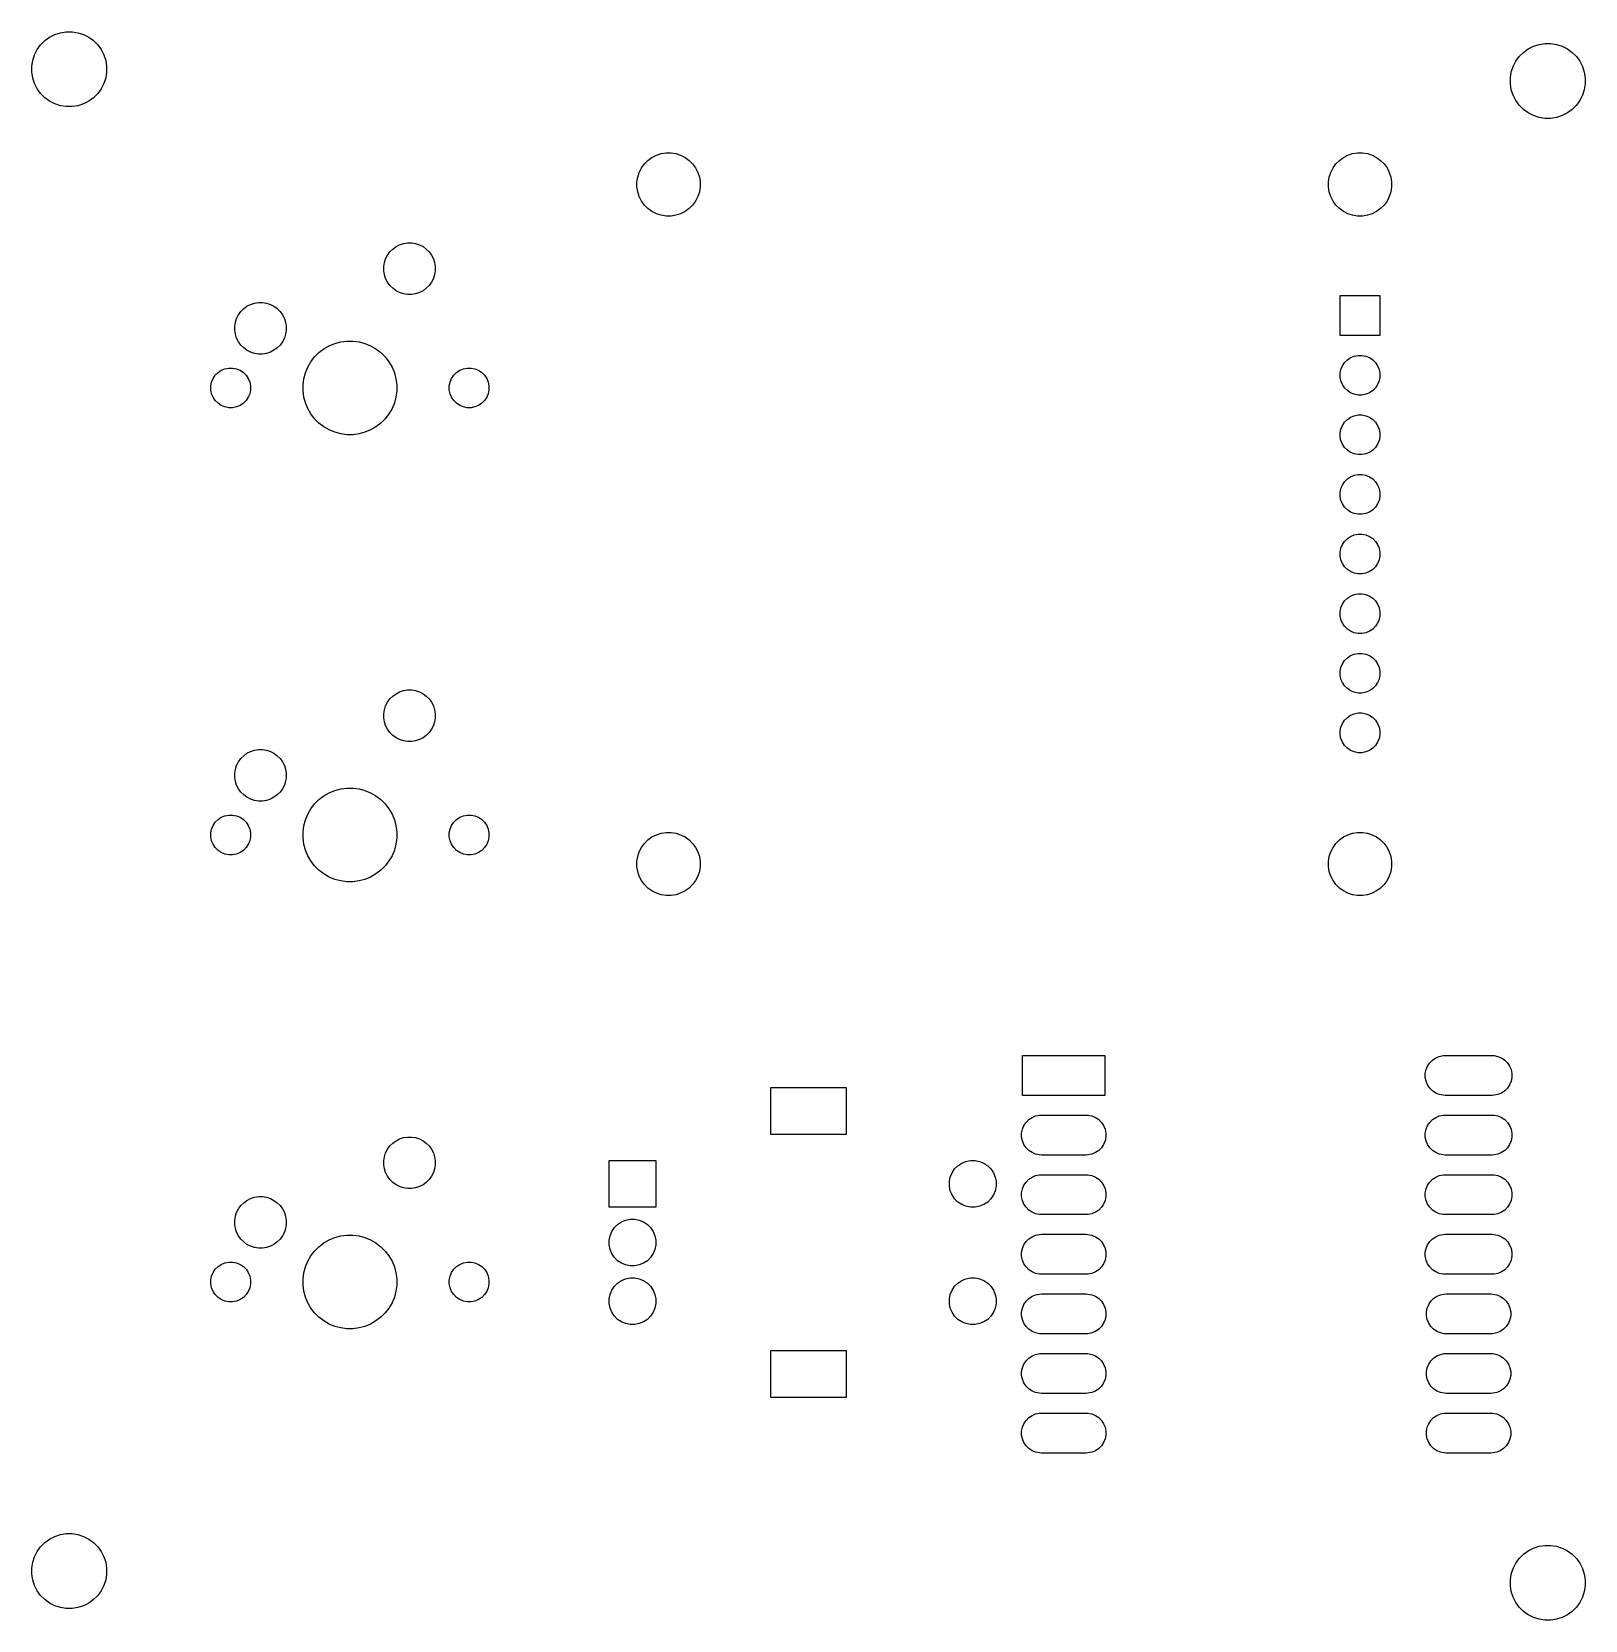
# Model space of a CAD drawing. Header units: millimetres. Extents: x 84.9 to 151.1, y -85.6 to -17.9.
import ezdxf

# ---------------------------------------------------------------- set-up
doc = ezdxf.new("R2010")
doc.units = ezdxf.units.MM
doc.layers.add('B.Mask', color=4, linetype='CONTINUOUS', true_color=0x02ffee)

msp = doc.modelspace()

# ---------------------------------------------------------------- linework, layer by layer
at = {"layer": 'B.Mask', "linetype": 'CONTINUOUS'}
for p, q in [((85.460883, -18.28335), (85.664002, -18.135776)), ((85.664002, -18.135776), (85.887707, -18.021793)), ((85.887707, -18.021793), (86.126487, -17.944208)), ((86.126487, -17.944208), (86.374465, -17.904932)), ((86.374465, -17.904932), (86.625535, -17.904932)), ((86.625535, -17.904932), (86.873513, -17.944208)), ((86.873513, -17.944208), (87.112293, -18.021793)), ((87.112293, -18.021793), (87.335998, -18.135776)), ((87.335998, -18.135776), (87.539117, -18.28335)), ((84.944208, -19.126487), (85.021793, -18.887707)), ((85.021793, -18.887707), (85.135776, -18.664002)), ((85.135776, -18.664002), (85.28335, -18.460883)), ((85.28335, -18.460883), (85.460883, -18.28335)), ((87.539117, -18.28335), (87.71665, -18.460883)), ((87.71665, -18.460883), (87.864224, -18.664002)), ((87.864224, -18.664002), (87.978207, -18.887707)), ((87.978207, -18.887707), (88.055792, -19.126487)), ((148.28335, -18.960883), (148.460883, -18.78335)), ((148.460883, -18.78335), (148.664002, -18.635776)), ((148.664002, -18.635776), (148.887707, -18.521793)), ((148.887707, -18.521793), (149.126487, -18.444208)), ((149.126487, -18.444208), (149.374465, -18.404932)), ((149.374465, -18.404932), (149.625535, -18.404932)), ((149.625535, -18.404932), (149.873513, -18.444208)), ((149.873513, -18.444208), (150.112293, -18.521793)), ((150.112293, -18.521793), (150.335998, -18.635776)), ((150.335998, -18.635776), (150.539117, -18.78335)), ((150.539117, -18.78335), (150.71665, -18.960883)), ((84.904932, -19.374465), (84.944208, -19.126487)), ((84.904932, -19.625535), (84.904932, -19.374465)), ((84.944208, -19.873513), (84.904932, -19.625535)), ((88.055792, -19.126487), (88.095068, -19.374465)), ((88.095068, -19.625535), (88.055792, -19.873513)), ((88.095068, -19.374465), (88.095068, -19.625535)), ((147.904932, -19.874465), (147.944208, -19.626487)), ((147.944208, -19.626487), (148.021793, -19.387707)), ((148.021793, -19.387707), (148.135776, -19.164002)), ((148.135776, -19.164002), (148.28335, -18.960883)), ((150.71665, -18.960883), (150.864224, -19.164002)), ((150.864224, -19.164002), (150.978207, -19.387707)), ((150.978207, -19.387707), (151.055792, -19.626487)), ((151.055792, -19.626487), (151.095068, -19.874465)), ((85.021793, -20.112293), (84.944208, -19.873513)), ((85.135776, -20.335998), (85.021793, -20.112293)), ((87.978207, -20.112293), (87.864224, -20.335998)), ((88.055792, -19.873513), (87.978207, -20.112293)), ((147.904932, -20.125535), (147.904932, -19.874465)), ((147.944208, -20.373513), (147.904932, -20.125535)), ((151.095068, -20.125535), (151.055792, -20.373513)), ((151.095068, -19.874465), (151.095068, -20.125535)), ((85.28335, -20.539117), (85.135776, -20.335998)), ((85.460883, -20.71665), (85.28335, -20.539117)), ((85.664002, -20.864224), (85.460883, -20.71665)), ((85.887707, -20.978207), (85.664002, -20.864224)), ((86.126487, -21.055792), (85.887707, -20.978207)), ((87.112293, -20.978207), (86.873513, -21.055792)), ((87.335998, -20.864224), (87.112293, -20.978207)), ((87.539117, -20.71665), (87.335998, -20.864224)), ((87.71665, -20.539117), (87.539117, -20.71665)), ((87.864224, -20.335998), (87.71665, -20.539117)), ((148.021793, -20.612293), (147.944208, -20.373513)), ((148.135776, -20.835998), (148.021793, -20.612293)), ((148.28335, -21.039117), (148.135776, -20.835998)), ((150.864224, -20.835998), (150.71665, -21.039117)), ((150.978207, -20.612293), (150.864224, -20.835998)), ((151.055792, -20.373513), (150.978207, -20.612293)), ((86.374465, -21.095068), (86.126487, -21.055792)), ((86.625535, -21.095068), (86.374465, -21.095068)), ((86.873513, -21.055792), (86.625535, -21.095068)), ((148.460883, -21.21665), (148.28335, -21.039117)), ((148.664002, -21.364224), (148.460883, -21.21665)), ((148.887707, -21.478207), (148.664002, -21.364224)), ((149.126487, -21.555792), (148.887707, -21.478207)), ((149.374465, -21.595068), (149.126487, -21.555792)), ((149.625535, -21.595068), (149.374465, -21.595068)), ((149.873513, -21.555792), (149.625535, -21.595068)), ((150.112293, -21.478207), (149.873513, -21.555792)), ((150.335998, -21.364224), (150.112293, -21.478207)), ((150.539117, -21.21665), (150.335998, -21.364224)), ((150.71665, -21.039117), (150.539117, -21.21665)), ((110.884936, -23.706627), (111.009452, -23.535245)), ((111.009452, -23.535245), (111.159245, -23.385452)), ((111.159245, -23.385452), (111.330627, -23.260936)), ((111.330627, -23.260936), (111.519377, -23.164763)), ((111.519377, -23.164763), (111.720849, -23.099301)), ((111.720849, -23.099301), (111.93008, -23.066162)), ((111.93008, -23.066162), (112.14192, -23.066162)), ((112.14192, -23.066162), (112.351151, -23.099301)), ((112.351151, -23.099301), (112.552623, -23.164763)), ((112.552623, -23.164763), (112.741373, -23.260936)), ((112.741373, -23.260936), (112.912755, -23.385452)), ((112.912755, -23.385452), (113.062548, -23.535245)), ((113.062548, -23.535245), (113.187064, -23.706627)), ((140.348936, -23.706627), (140.473452, -23.535245)), ((140.473452, -23.535245), (140.623245, -23.385452)), ((140.623245, -23.385452), (140.794627, -23.260936)), ((140.794627, -23.260936), (140.983377, -23.164763)), ((140.983377, -23.164763), (141.184849, -23.099301)), ((141.184849, -23.099301), (141.39408, -23.066162)), ((141.39408, -23.066162), (141.60592, -23.066162)), ((141.60592, -23.066162), (141.815151, -23.099301)), ((141.815151, -23.099301), (142.016623, -23.164763)), ((142.016623, -23.164763), (142.205373, -23.260936)), ((142.205373, -23.260936), (142.376755, -23.385452)), ((142.376755, -23.385452), (142.526548, -23.535245)), ((142.526548, -23.535245), (142.651064, -23.706627)), ((110.690162, -24.30608), (110.723301, -24.096849)), ((110.690162, -24.51792), (110.690162, -24.30608)), ((110.723301, -24.096849), (110.788763, -23.895377)), ((110.788763, -23.895377), (110.884936, -23.706627)), ((113.187064, -23.706627), (113.283237, -23.895377)), ((113.283237, -23.895377), (113.348699, -24.096849)), ((113.348699, -24.096849), (113.381838, -24.30608)), ((113.381838, -24.30608), (113.381838, -24.51792)), ((140.154162, -24.30608), (140.187301, -24.096849)), ((140.154162, -24.51792), (140.154162, -24.30608)), ((140.187301, -24.096849), (140.252763, -23.895377)), ((140.252763, -23.895377), (140.348936, -23.706627)), ((142.651064, -23.706627), (142.747237, -23.895377)), ((142.747237, -23.895377), (142.812699, -24.096849)), ((142.812699, -24.096849), (142.845838, -24.30608)), ((142.845838, -24.30608), (142.845838, -24.51792)), ((110.723301, -24.727151), (110.690162, -24.51792)), ((110.788763, -24.928623), (110.723301, -24.727151)), ((110.884936, -25.117373), (110.788763, -24.928623)), ((113.283237, -24.928623), (113.187064, -25.117373)), ((113.348699, -24.727151), (113.283237, -24.928623)), ((113.381838, -24.51792), (113.348699, -24.727151)), ((140.187301, -24.727151), (140.154162, -24.51792)), ((140.252763, -24.928623), (140.187301, -24.727151)), ((140.348936, -25.117373), (140.252763, -24.928623)), ((142.747237, -24.928623), (142.651064, -25.117373)), ((142.812699, -24.727151), (142.747237, -24.928623)), ((142.845838, -24.51792), (142.812699, -24.727151)), ((111.009452, -25.288755), (110.884936, -25.117373)), ((111.159245, -25.438548), (111.009452, -25.288755)), ((111.330627, -25.563064), (111.159245, -25.438548)), ((111.519377, -25.659237), (111.330627, -25.563064)), ((111.720849, -25.724699), (111.519377, -25.659237)), ((112.552623, -25.659237), (112.351151, -25.724699)), ((112.741373, -25.563064), (112.552623, -25.659237)), ((112.912755, -25.438548), (112.741373, -25.563064)), ((113.062548, -25.288755), (112.912755, -25.438548)), ((113.187064, -25.117373), (113.062548, -25.288755)), ((140.473452, -25.288755), (140.348936, -25.117373)), ((140.623245, -25.438548), (140.473452, -25.288755)), ((140.794627, -25.563064), (140.623245, -25.438548)), ((140.983377, -25.659237), (140.794627, -25.563064)), ((141.184849, -25.724699), (140.983377, -25.659237)), ((142.016623, -25.659237), (141.815151, -25.724699)), ((142.205373, -25.563064), (142.016623, -25.659237)), ((142.376755, -25.438548), (142.205373, -25.563064)), ((142.526548, -25.288755), (142.376755, -25.438548)), ((142.651064, -25.117373), (142.526548, -25.288755)), ((111.93008, -25.757838), (111.720849, -25.724699)), ((112.14192, -25.757838), (111.93008, -25.757838)), ((112.351151, -25.724699), (112.14192, -25.757838)), ((141.39408, -25.757838), (141.184849, -25.724699)), ((141.60592, -25.757838), (141.39408, -25.757838)), ((141.815151, -25.724699), (141.60592, -25.757838)), ((100.285607, -27.163553), (100.425252, -27.062096)), ((100.425252, -27.062096), (100.579048, -26.983733)), ((100.579048, -26.983733), (100.74321, -26.930393)), ((100.74321, -26.930393), (100.913695, -26.903391)), ((100.913695, -26.903391), (101.086305, -26.903391)), ((101.086305, -26.903391), (101.25679, -26.930393)), ((101.25679, -26.930393), (101.420952, -26.983733)), ((101.420952, -26.983733), (101.574748, -27.062096)), ((101.574748, -27.062096), (101.714393, -27.163553)), ((99.903391, -27.913695), (99.930393, -27.74321)), ((99.930393, -27.74321), (99.983733, -27.579048)), ((99.983733, -27.579048), (100.062096, -27.425252)), ((100.062096, -27.425252), (100.163553, -27.285607)), ((100.163553, -27.285607), (100.285607, -27.163553)), ((101.714393, -27.163553), (101.836447, -27.285607)), ((101.836447, -27.285607), (101.937904, -27.425252)), ((101.937904, -27.425252), (102.016267, -27.579048)), ((102.016267, -27.579048), (102.069607, -27.74321)), ((102.069607, -27.74321), (102.096609, -27.913695)), ((99.903391, -28.086305), (99.903391, -27.913695)), ((99.930393, -28.25679), (99.903391, -28.086305)), ((99.983733, -28.420952), (99.930393, -28.25679)), ((100.062096, -28.574748), (99.983733, -28.420952)), ((102.016267, -28.420952), (101.937904, -28.574748)), ((102.069607, -28.25679), (102.016267, -28.420952)), ((102.096609, -28.086305), (102.069607, -28.25679)), ((102.096609, -27.913695), (102.096609, -28.086305)), ((100.163553, -28.714393), (100.062096, -28.574748)), ((100.285607, -28.836447), (100.163553, -28.714393)), ((100.425252, -28.937904), (100.285607, -28.836447)), ((100.579048, -29.016267), (100.425252, -28.937904)), ((100.74321, -29.069607), (100.579048, -29.016267)), ((100.913695, -29.096609), (100.74321, -29.069607)), ((101.086305, -29.096609), (100.913695, -29.096609)), ((101.25679, -29.069607), (101.086305, -29.096609)), ((101.420952, -29.016267), (101.25679, -29.069607)), ((101.574748, -28.937904), (101.420952, -29.016267)), ((101.714393, -28.836447), (101.574748, -28.937904)), ((101.836447, -28.714393), (101.714393, -28.836447)), ((101.937904, -28.574748), (101.836447, -28.714393)), ((93.813553, -29.825607), (93.935607, -29.703553)), ((93.935607, -29.703553), (94.075252, -29.602096)), ((94.075252, -29.602096), (94.229048, -29.523733)), ((94.229048, -29.523733), (94.39321, -29.470393)), ((94.39321, -29.470393), (94.563695, -29.443391)), ((94.563695, -29.443391), (94.736305, -29.443391)), ((94.736305, -29.443391), (94.90679, -29.470393)), ((94.90679, -29.470393), (95.070952, -29.523733)), ((95.070952, -29.523733), (95.224748, -29.602096)), ((95.224748, -29.602096), (95.364393, -29.703553)), ((95.364393, -29.703553), (95.486447, -29.825607)), ((140.65, -30.85), (140.65, -29.15)), ((140.65, -29.15), (142.35, -29.15)), ((142.35, -29.15), (142.35, -30.85)), ((93.553391, -30.453695), (93.580393, -30.28321)), ((93.553391, -30.626305), (93.553391, -30.453695)), ((93.580393, -30.28321), (93.633733, -30.119048)), ((93.633733, -30.119048), (93.712096, -29.965252)), ((93.712096, -29.965252), (93.813553, -29.825607)), ((95.486447, -29.825607), (95.587904, -29.965252)), ((95.587904, -29.965252), (95.666267, -30.119048)), ((95.666267, -30.119048), (95.719607, -30.28321)), ((95.719607, -30.28321), (95.746609, -30.453695)), ((95.746609, -30.453695), (95.746609, -30.626305)), ((93.580393, -30.79679), (93.553391, -30.626305)), ((93.633733, -30.960952), (93.580393, -30.79679)), ((93.712096, -31.114748), (93.633733, -30.960952)), ((93.813553, -31.254393), (93.712096, -31.114748)), ((95.587904, -31.114748), (95.486447, -31.254393)), ((95.666267, -30.960952), (95.587904, -31.114748)), ((95.719607, -30.79679), (95.666267, -30.960952)), ((95.746609, -30.626305), (95.719607, -30.79679)), ((97.817121, -31.18614), (98.069819, -31.118429)), ((98.069819, -31.118429), (98.329194, -31.084282)), ((98.329194, -31.084282), (98.590806, -31.084282)), ((98.590806, -31.084282), (98.850181, -31.118429)), ((98.850181, -31.118429), (99.102879, -31.18614)), ((142.35, -30.85), (140.65, -30.85)), ((93.935607, -31.376447), (93.813553, -31.254393)), ((94.075252, -31.477904), (93.935607, -31.376447)), ((94.229048, -31.556267), (94.075252, -31.477904)), ((94.39321, -31.609607), (94.229048, -31.556267)), ((94.563695, -31.636609), (94.39321, -31.609607)), ((94.736305, -31.636609), (94.563695, -31.636609)), ((94.90679, -31.609607), (94.736305, -31.636609)), ((95.070952, -31.556267), (94.90679, -31.609607)), ((95.224748, -31.477904), (95.070952, -31.556267)), ((95.364393, -31.376447), (95.224748, -31.477904)), ((95.486447, -31.254393), (95.364393, -31.376447)), ((96.797061, -31.96886), (96.95632, -31.761308)), ((96.95632, -31.761308), (97.141308, -31.57632)), ((97.141308, -31.57632), (97.34886, -31.417061)), ((97.34886, -31.417061), (97.575423, -31.286255)), ((97.575423, -31.286255), (97.817121, -31.18614)), ((99.102879, -31.18614), (99.344577, -31.286255)), ((99.344577, -31.286255), (99.57114, -31.417061)), ((99.57114, -31.417061), (99.778692, -31.57632)), ((99.778692, -31.57632), (99.96368, -31.761308)), ((99.96368, -31.761308), (100.122939, -31.96886)), ((140.960766, -31.882941), (141.099313, -31.790367)), ((141.099313, -31.790367), (141.253258, -31.726601)), ((141.253258, -31.726601), (141.416685, -31.694093)), ((141.416685, -31.694093), (141.583315, -31.694093)), ((141.583315, -31.694093), (141.746742, -31.726601)), ((141.746742, -31.726601), (141.900687, -31.790367)), ((141.900687, -31.790367), (142.039234, -31.882941)), ((92.722941, -32.540766), (92.840766, -32.422941)), ((92.840766, -32.422941), (92.979313, -32.330367)), ((92.979313, -32.330367), (93.133258, -32.266601)), ((93.133258, -32.266601), (93.296685, -32.234093)), ((93.296685, -32.234093), (93.463315, -32.234093)), ((93.463315, -32.234093), (93.626742, -32.266601)), ((93.626742, -32.266601), (93.780687, -32.330367)), ((93.780687, -32.330367), (93.919234, -32.422941)), ((93.919234, -32.422941), (94.037059, -32.540766)), ((96.498429, -32.689819), (96.56614, -32.437121)), ((96.56614, -32.437121), (96.666255, -32.195423)), ((96.666255, -32.195423), (96.797061, -31.96886)), ((100.122939, -31.96886), (100.253745, -32.195423)), ((100.253745, -32.195423), (100.35386, -32.437121)), ((100.35386, -32.437121), (100.421571, -32.689819)), ((102.882941, -32.540766), (103.000766, -32.422941)), ((103.000766, -32.422941), (103.139313, -32.330367)), ((103.139313, -32.330367), (103.293258, -32.266601)), ((103.293258, -32.266601), (103.456685, -32.234093)), ((103.456685, -32.234093), (103.623315, -32.234093)), ((103.623315, -32.234093), (103.786742, -32.266601)), ((103.786742, -32.266601), (103.940687, -32.330367)), ((103.940687, -32.330367), (104.079234, -32.422941)), ((104.079234, -32.422941), (104.197059, -32.540766)), ((140.654093, -32.456685), (140.686601, -32.293258)), ((140.654093, -32.623315), (140.654093, -32.456685)), ((140.686601, -32.293258), (140.750367, -32.139313)), ((140.750367, -32.139313), (140.842941, -32.000766)), ((140.842941, -32.000766), (140.960766, -31.882941)), ((142.039234, -31.882941), (142.157059, -32.000766)), ((142.157059, -32.000766), (142.249633, -32.139313)), ((142.249633, -32.139313), (142.313399, -32.293258)), ((142.313399, -32.293258), (142.345907, -32.456685)), ((142.345907, -32.456685), (142.345907, -32.623315)), ((92.534093, -32.996685), (92.566601, -32.833258)), ((92.534093, -33.163315), (92.534093, -32.996685)), ((92.566601, -33.326742), (92.534093, -33.163315)), ((92.566601, -32.833258), (92.630367, -32.679313)), ((92.630367, -32.679313), (92.722941, -32.540766)), ((94.037059, -32.540766), (94.129633, -32.679313)), ((94.129633, -32.679313), (94.193399, -32.833258)), ((94.193399, -32.833258), (94.225907, -32.996685)), ((94.225907, -33.163315), (94.193399, -33.326742)), ((94.225907, -32.996685), (94.225907, -33.163315)), ((96.464282, -32.949194), (96.498429, -32.689819)), ((96.464282, -33.210806), (96.464282, -32.949194)), ((100.421571, -32.689819), (100.455718, -32.949194)), ((100.455718, -32.949194), (100.455718, -33.210806)), ((102.694093, -32.996685), (102.726601, -32.833258)), ((102.694093, -33.163315), (102.694093, -32.996685)), ((102.726601, -33.326742), (102.694093, -33.163315)), ((102.726601, -32.833258), (102.790367, -32.679313)), ((102.790367, -32.679313), (102.882941, -32.540766)), ((104.197059, -32.540766), (104.289633, -32.679313)), ((104.289633, -32.679313), (104.353399, -32.833258)), ((104.353399, -32.833258), (104.385907, -32.996685)), ((104.385907, -33.163315), (104.353399, -33.326742)), ((104.385907, -32.996685), (104.385907, -33.163315)), ((140.686601, -32.786742), (140.654093, -32.623315)), ((140.750367, -32.940687), (140.686601, -32.786742)), ((140.842941, -33.079234), (140.750367, -32.940687)), ((140.960766, -33.197059), (140.842941, -33.079234)), ((142.157059, -33.079234), (142.039234, -33.197059)), ((142.249633, -32.940687), (142.157059, -33.079234)), ((142.313399, -32.786742), (142.249633, -32.940687)), ((142.345907, -32.623315), (142.313399, -32.786742)), ((92.630367, -33.480687), (92.566601, -33.326742)), ((92.722941, -33.619234), (92.630367, -33.480687)), ((92.840766, -33.737059), (92.722941, -33.619234)), ((92.979313, -33.829633), (92.840766, -33.737059)), ((93.133258, -33.893399), (92.979313, -33.829633)), ((93.780687, -33.829633), (93.626742, -33.893399)), ((93.919234, -33.737059), (93.780687, -33.829633)), ((94.037059, -33.619234), (93.919234, -33.737059)), ((94.129633, -33.480687), (94.037059, -33.619234)), ((94.193399, -33.326742), (94.129633, -33.480687)), ((96.498429, -33.470181), (96.464282, -33.210806)), ((96.56614, -33.722879), (96.498429, -33.470181)), ((96.666255, -33.964577), (96.56614, -33.722879)), ((100.35386, -33.722879), (100.253745, -33.964577)), ((100.421571, -33.470181), (100.35386, -33.722879)), ((100.455718, -33.210806), (100.421571, -33.470181)), ((102.790367, -33.480687), (102.726601, -33.326742)), ((102.882941, -33.619234), (102.790367, -33.480687)), ((103.000766, -33.737059), (102.882941, -33.619234)), ((103.139313, -33.829633), (103.000766, -33.737059)), ((103.293258, -33.893399), (103.139313, -33.829633)), ((103.940687, -33.829633), (103.786742, -33.893399)), ((104.079234, -33.737059), (103.940687, -33.829633)), ((104.197059, -33.619234), (104.079234, -33.737059)), ((104.289633, -33.480687), (104.197059, -33.619234)), ((104.353399, -33.326742), (104.289633, -33.480687)), ((141.099313, -33.289633), (140.960766, -33.197059)), ((141.253258, -33.353399), (141.099313, -33.289633)), ((141.416685, -33.385907), (141.253258, -33.353399)), ((141.583315, -33.385907), (141.416685, -33.385907)), ((141.746742, -33.353399), (141.583315, -33.385907)), ((141.900687, -33.289633), (141.746742, -33.353399)), ((142.039234, -33.197059), (141.900687, -33.289633)), ((93.296685, -33.925907), (93.133258, -33.893399)), ((93.463315, -33.925907), (93.296685, -33.925907)), ((93.626742, -33.893399), (93.463315, -33.925907)), ((96.797061, -34.19114), (96.666255, -33.964577)), ((96.95632, -34.398692), (96.797061, -34.19114)), ((97.141308, -34.58368), (96.95632, -34.398692)), ((99.96368, -34.398692), (99.778692, -34.58368)), ((100.122939, -34.19114), (99.96368, -34.398692)), ((100.253745, -33.964577), (100.122939, -34.19114)), ((103.456685, -33.925907), (103.293258, -33.893399)), ((103.623315, -33.925907), (103.456685, -33.925907)), ((103.786742, -33.893399), (103.623315, -33.925907)), ((140.842941, -34.540766), (140.960766, -34.422941)), ((140.960766, -34.422941), (141.099313, -34.330367)), ((141.099313, -34.330367), (141.253258, -34.266601)), ((141.253258, -34.266601), (141.416685, -34.234093)), ((141.416685, -34.234093), (141.583315, -34.234093)), ((141.583315, -34.234093), (141.746742, -34.266601)), ((141.746742, -34.266601), (141.900687, -34.330367)), ((141.900687, -34.330367), (142.039234, -34.422941)), ((142.039234, -34.422941), (142.157059, -34.540766)), ((97.34886, -34.742939), (97.141308, -34.58368)), ((97.575423, -34.873745), (97.34886, -34.742939)), ((97.817121, -34.97386), (97.575423, -34.873745)), ((98.069819, -35.041571), (97.817121, -34.97386)), ((98.329194, -35.075718), (98.069819, -35.041571)), ((98.590806, -35.075718), (98.329194, -35.075718)), ((98.850181, -35.041571), (98.590806, -35.075718)), ((99.102879, -34.97386), (98.850181, -35.041571)), ((99.344577, -34.873745), (99.102879, -34.97386)), ((99.57114, -34.742939), (99.344577, -34.873745)), ((99.778692, -34.58368), (99.57114, -34.742939)), ((140.654093, -34.996685), (140.686601, -34.833258)), ((140.654093, -35.163315), (140.654093, -34.996685)), ((140.686601, -35.326742), (140.654093, -35.163315)), ((140.686601, -34.833258), (140.750367, -34.679313)), ((140.750367, -34.679313), (140.842941, -34.540766)), ((142.157059, -34.540766), (142.249633, -34.679313)), ((142.249633, -34.679313), (142.313399, -34.833258)), ((142.313399, -34.833258), (142.345907, -34.996685)), ((142.345907, -35.163315), (142.313399, -35.326742)), ((142.345907, -34.996685), (142.345907, -35.163315)), ((140.750367, -35.480687), (140.686601, -35.326742)), ((140.842941, -35.619234), (140.750367, -35.480687)), ((140.960766, -35.737059), (140.842941, -35.619234)), ((141.099313, -35.829633), (140.960766, -35.737059)), ((141.253258, -35.893399), (141.099313, -35.829633)), ((141.900687, -35.829633), (141.746742, -35.893399)), ((142.039234, -35.737059), (141.900687, -35.829633)), ((142.157059, -35.619234), (142.039234, -35.737059)), ((142.249633, -35.480687), (142.157059, -35.619234)), ((142.313399, -35.326742), (142.249633, -35.480687)), ((141.416685, -35.925907), (141.253258, -35.893399)), ((141.583315, -35.925907), (141.416685, -35.925907)), ((141.746742, -35.893399), (141.583315, -35.925907)), ((140.686601, -37.373258), (140.750367, -37.219313)), ((140.750367, -37.219313), (140.842941, -37.080766)), ((140.842941, -37.080766), (140.960766, -36.962941)), ((140.960766, -36.962941), (141.099313, -36.870367)), ((141.099313, -36.870367), (141.253258, -36.806601)), ((141.253258, -36.806601), (141.416685, -36.774093)), ((141.416685, -36.774093), (141.583315, -36.774093)), ((141.583315, -36.774093), (141.746742, -36.806601)), ((141.746742, -36.806601), (141.900687, -36.870367)), ((141.900687, -36.870367), (142.039234, -36.962941)), ((142.039234, -36.962941), (142.157059, -37.080766)), ((142.157059, -37.080766), (142.249633, -37.219313)), ((142.249633, -37.219313), (142.313399, -37.373258)), ((140.654093, -37.536685), (140.686601, -37.373258)), ((140.654093, -37.703315), (140.654093, -37.536685)), ((140.686601, -37.866742), (140.654093, -37.703315)), ((140.750367, -38.020687), (140.686601, -37.866742)), ((142.313399, -37.866742), (142.249633, -38.020687)), ((142.313399, -37.373258), (142.345907, -37.536685)), ((142.345907, -37.703315), (142.313399, -37.866742)), ((142.345907, -37.536685), (142.345907, -37.703315)), ((140.842941, -38.159234), (140.750367, -38.020687)), ((140.960766, -38.277059), (140.842941, -38.159234)), ((141.099313, -38.369633), (140.960766, -38.277059)), ((141.253258, -38.433399), (141.099313, -38.369633)), ((141.416685, -38.465907), (141.253258, -38.433399)), ((141.583315, -38.465907), (141.416685, -38.465907)), ((141.746742, -38.433399), (141.583315, -38.465907)), ((141.900687, -38.369633), (141.746742, -38.433399)), ((142.039234, -38.277059), (141.900687, -38.369633)), ((142.157059, -38.159234), (142.039234, -38.277059)), ((142.249633, -38.020687), (142.157059, -38.159234)), ((140.654093, -40.076685), (140.686601, -39.913258)), ((140.686601, -39.913258), (140.750367, -39.759313)), ((140.750367, -39.759313), (140.842941, -39.620766)), ((140.842941, -39.620766), (140.960766, -39.502941)), ((140.960766, -39.502941), (141.099313, -39.410367)), ((141.099313, -39.410367), (141.253258, -39.346601)), ((141.253258, -39.346601), (141.416685, -39.314093)), ((141.416685, -39.314093), (141.583315, -39.314093)), ((141.583315, -39.314093), (141.746742, -39.346601)), ((141.746742, -39.346601), (141.900687, -39.410367)), ((141.900687, -39.410367), (142.039234, -39.502941)), ((142.039234, -39.502941), (142.157059, -39.620766)), ((142.157059, -39.620766), (142.249633, -39.759313)), ((142.249633, -39.759313), (142.313399, -39.913258)), ((142.313399, -39.913258), (142.345907, -40.076685)), ((140.654093, -40.243315), (140.654093, -40.076685)), ((140.686601, -40.406742), (140.654093, -40.243315)), ((140.750367, -40.560687), (140.686601, -40.406742)), ((140.842941, -40.699234), (140.750367, -40.560687)), ((142.249633, -40.560687), (142.157059, -40.699234)), ((142.313399, -40.406742), (142.249633, -40.560687)), ((142.345907, -40.243315), (142.313399, -40.406742)), ((142.345907, -40.076685), (142.345907, -40.243315)), ((140.960766, -40.817059), (140.842941, -40.699234)), ((141.099313, -40.909633), (140.960766, -40.817059)), ((141.253258, -40.973399), (141.099313, -40.909633)), ((141.416685, -41.005907), (141.253258, -40.973399)), ((141.583315, -41.005907), (141.416685, -41.005907)), ((141.746742, -40.973399), (141.583315, -41.005907)), ((141.900687, -40.909633), (141.746742, -40.973399)), ((142.039234, -40.817059), (141.900687, -40.909633)), ((142.157059, -40.699234), (142.039234, -40.817059)), ((140.960766, -42.042941), (141.099313, -41.950367)), ((141.099313, -41.950367), (141.253258, -41.886601)), ((141.253258, -41.886601), (141.416685, -41.854093)), ((141.416685, -41.854093), (141.583315, -41.854093)), ((141.583315, -41.854093), (141.746742, -41.886601)), ((141.746742, -41.886601), (141.900687, -41.950367)), ((141.900687, -41.950367), (142.039234, -42.042941)), ((140.654093, -42.616685), (140.686601, -42.453258)), ((140.654093, -42.783315), (140.654093, -42.616685)), ((140.686601, -42.453258), (140.750367, -42.299313)), ((140.750367, -42.299313), (140.842941, -42.160766)), ((140.842941, -42.160766), (140.960766, -42.042941)), ((142.039234, -42.042941), (142.157059, -42.160766)), ((142.157059, -42.160766), (142.249633, -42.299313)), ((142.249633, -42.299313), (142.313399, -42.453258)), ((142.313399, -42.453258), (142.345907, -42.616685)), ((142.345907, -42.616685), (142.345907, -42.783315)), ((140.686601, -42.946742), (140.654093, -42.783315)), ((140.750367, -43.100687), (140.686601, -42.946742)), ((140.842941, -43.239234), (140.750367, -43.100687)), ((140.960766, -43.357059), (140.842941, -43.239234)), ((142.157059, -43.239234), (142.039234, -43.357059)), ((142.249633, -43.100687), (142.157059, -43.239234)), ((142.313399, -42.946742), (142.249633, -43.100687)), ((142.345907, -42.783315), (142.313399, -42.946742)), ((141.099313, -43.449633), (140.960766, -43.357059)), ((141.253258, -43.513399), (141.099313, -43.449633)), ((141.416685, -43.545907), (141.253258, -43.513399)), ((141.583315, -43.545907), (141.416685, -43.545907)), ((141.746742, -43.513399), (141.583315, -43.545907)), ((141.900687, -43.449633), (141.746742, -43.513399)), ((142.039234, -43.357059), (141.900687, -43.449633)), ((140.842941, -44.700766), (140.960766, -44.582941)), ((140.960766, -44.582941), (141.099313, -44.490367)), ((141.099313, -44.490367), (141.253258, -44.426601)), ((141.253258, -44.426601), (141.416685, -44.394093)), ((141.416685, -44.394093), (141.583315, -44.394093)), ((141.583315, -44.394093), (141.746742, -44.426601)), ((141.746742, -44.426601), (141.900687, -44.490367)), ((141.900687, -44.490367), (142.039234, -44.582941)), ((142.039234, -44.582941), (142.157059, -44.700766)), ((140.654093, -45.156685), (140.686601, -44.993258)), ((140.654093, -45.323315), (140.654093, -45.156685)), ((140.686601, -45.486742), (140.654093, -45.323315)), ((140.686601, -44.993258), (140.750367, -44.839313)), ((140.750367, -44.839313), (140.842941, -44.700766)), ((142.157059, -44.700766), (142.249633, -44.839313)), ((142.249633, -44.839313), (142.313399, -44.993258)), ((142.313399, -44.993258), (142.345907, -45.156685)), ((142.345907, -45.323315), (142.313399, -45.486742)), ((142.345907, -45.156685), (142.345907, -45.323315)), ((100.579048, -46.033733), (100.74321, -45.980393)), ((100.74321, -45.980393), (100.913695, -45.953391)), ((100.913695, -45.953391), (101.086305, -45.953391)), ((101.086305, -45.953391), (101.25679, -45.980393)), ((101.25679, -45.980393), (101.420952, -46.033733)), ((140.750367, -45.640687), (140.686601, -45.486742)), ((140.842941, -45.779234), (140.750367, -45.640687)), ((140.960766, -45.897059), (140.842941, -45.779234)), ((141.099313, -45.989633), (140.960766, -45.897059)), ((141.253258, -46.053399), (141.099313, -45.989633)), ((141.900687, -45.989633), (141.746742, -46.053399)), ((142.039234, -45.897059), (141.900687, -45.989633)), ((142.157059, -45.779234), (142.039234, -45.897059)), ((142.249633, -45.640687), (142.157059, -45.779234)), ((142.313399, -45.486742), (142.249633, -45.640687)), ((99.930393, -46.79321), (99.983733, -46.629048)), ((99.983733, -46.629048), (100.062096, -46.475252)), ((100.062096, -46.475252), (100.163553, -46.335607)), ((100.163553, -46.335607), (100.285607, -46.213553)), ((100.285607, -46.213553), (100.425252, -46.112096)), ((100.425252, -46.112096), (100.579048, -46.033733)), ((101.420952, -46.033733), (101.574748, -46.112096)), ((101.574748, -46.112096), (101.714393, -46.213553)), ((101.714393, -46.213553), (101.836447, -46.335607)), ((101.836447, -46.335607), (101.937904, -46.475252)), ((101.937904, -46.475252), (102.016267, -46.629048)), ((102.016267, -46.629048), (102.069607, -46.79321)), ((141.416685, -46.085907), (141.253258, -46.053399)), ((141.583315, -46.085907), (141.416685, -46.085907)), ((141.746742, -46.053399), (141.583315, -46.085907)), ((99.903391, -46.963695), (99.930393, -46.79321)), ((99.903391, -47.136305), (99.903391, -46.963695)), ((99.930393, -47.30679), (99.903391, -47.136305)), ((99.983733, -47.470952), (99.930393, -47.30679)), ((102.069607, -47.30679), (102.016267, -47.470952)), ((102.069607, -46.79321), (102.096609, -46.963695)), ((102.096609, -47.136305), (102.069607, -47.30679)), ((102.096609, -46.963695), (102.096609, -47.136305)), ((140.686601, -47.533258), (140.750367, -47.379313)), ((140.750367, -47.379313), (140.842941, -47.240766)), ((140.842941, -47.240766), (140.960766, -47.122941)), ((140.960766, -47.122941), (141.099313, -47.030367)), ((141.099313, -47.030367), (141.253258, -46.966601)), ((141.253258, -46.966601), (141.416685, -46.934093)), ((141.416685, -46.934093), (141.583315, -46.934093)), ((141.583315, -46.934093), (141.746742, -46.966601)), ((141.746742, -46.966601), (141.900687, -47.030367)), ((141.900687, -47.030367), (142.039234, -47.122941)), ((142.039234, -47.122941), (142.157059, -47.240766)), ((142.157059, -47.240766), (142.249633, -47.379313)), ((142.249633, -47.379313), (142.313399, -47.533258)), ((100.062096, -47.624748), (99.983733, -47.470952)), ((100.163553, -47.764393), (100.062096, -47.624748)), ((100.285607, -47.886447), (100.163553, -47.764393)), ((100.425252, -47.987904), (100.285607, -47.886447)), ((100.579048, -48.066267), (100.425252, -47.987904)), ((101.574748, -47.987904), (101.420952, -48.066267)), ((101.714393, -47.886447), (101.574748, -47.987904)), ((101.836447, -47.764393), (101.714393, -47.886447)), ((101.937904, -47.624748), (101.836447, -47.764393)), ((102.016267, -47.470952), (101.937904, -47.624748)), ((140.654093, -47.696685), (140.686601, -47.533258)), ((140.654093, -47.863315), (140.654093, -47.696685)), ((140.686601, -48.026742), (140.654093, -47.863315)), ((140.750367, -48.180687), (140.686601, -48.026742)), ((142.313399, -48.026742), (142.249633, -48.180687)), ((142.313399, -47.533258), (142.345907, -47.696685)), ((142.345907, -47.863315), (142.313399, -48.026742)), ((142.345907, -47.696685), (142.345907, -47.863315)), ((93.935607, -48.753553), (94.075252, -48.652096)), ((94.075252, -48.652096), (94.229048, -48.573733)), ((94.229048, -48.573733), (94.39321, -48.520393)), ((94.39321, -48.520393), (94.563695, -48.493391)), ((94.563695, -48.493391), (94.736305, -48.493391)), ((94.736305, -48.493391), (94.90679, -48.520393)), ((94.90679, -48.520393), (95.070952, -48.573733)), ((95.070952, -48.573733), (95.224748, -48.652096)), ((95.224748, -48.652096), (95.364393, -48.753553)), ((100.74321, -48.119607), (100.579048, -48.066267)), ((100.913695, -48.146609), (100.74321, -48.119607)), ((101.086305, -48.146609), (100.913695, -48.146609)), ((101.25679, -48.119607), (101.086305, -48.146609)), ((101.420952, -48.066267), (101.25679, -48.119607)), ((140.842941, -48.319234), (140.750367, -48.180687)), ((140.960766, -48.437059), (140.842941, -48.319234)), ((141.099313, -48.529633), (140.960766, -48.437059)), ((141.253258, -48.593399), (141.099313, -48.529633)), ((141.416685, -48.625907), (141.253258, -48.593399)), ((141.583315, -48.625907), (141.416685, -48.625907)), ((141.746742, -48.593399), (141.583315, -48.625907)), ((141.900687, -48.529633), (141.746742, -48.593399)), ((142.039234, -48.437059), (141.900687, -48.529633)), ((142.157059, -48.319234), (142.039234, -48.437059)), ((142.249633, -48.180687), (142.157059, -48.319234)), ((93.553391, -49.503695), (93.580393, -49.33321)), ((93.580393, -49.33321), (93.633733, -49.169048)), ((93.633733, -49.169048), (93.712096, -49.015252)), ((93.712096, -49.015252), (93.813553, -48.875607)), ((93.813553, -48.875607), (93.935607, -48.753553)), ((95.364393, -48.753553), (95.486447, -48.875607)), ((95.486447, -48.875607), (95.587904, -49.015252)), ((95.587904, -49.015252), (95.666267, -49.169048)), ((95.666267, -49.169048), (95.719607, -49.33321)), ((95.719607, -49.33321), (95.746609, -49.503695)), ((93.553391, -49.676305), (93.553391, -49.503695)), ((93.580393, -49.84679), (93.553391, -49.676305)), ((93.633733, -50.010952), (93.580393, -49.84679)), ((93.712096, -50.164748), (93.633733, -50.010952)), ((95.666267, -50.010952), (95.587904, -50.164748)), ((95.719607, -49.84679), (95.666267, -50.010952)), ((95.746609, -49.676305), (95.719607, -49.84679)), ((95.746609, -49.503695), (95.746609, -49.676305)), ((93.813553, -50.304393), (93.712096, -50.164748)), ((93.935607, -50.426447), (93.813553, -50.304393)), ((94.075252, -50.527904), (93.935607, -50.426447)), ((94.229048, -50.606267), (94.075252, -50.527904)), ((94.39321, -50.659607), (94.229048, -50.606267)), ((94.563695, -50.686609), (94.39321, -50.659607)), ((94.736305, -50.686609), (94.563695, -50.686609)), ((94.90679, -50.659607), (94.736305, -50.686609)), ((95.070952, -50.606267), (94.90679, -50.659607)), ((95.224748, -50.527904), (95.070952, -50.606267)), ((95.364393, -50.426447), (95.224748, -50.527904)), ((95.486447, -50.304393), (95.364393, -50.426447)), ((95.587904, -50.164748), (95.486447, -50.304393)), ((96.95632, -50.811308), (97.141308, -50.62632)), ((97.141308, -50.62632), (97.34886, -50.467061)), ((97.34886, -50.467061), (97.575423, -50.336255)), ((97.575423, -50.336255), (97.817121, -50.23614)), ((97.817121, -50.23614), (98.069819, -50.168429)), ((98.069819, -50.168429), (98.329194, -50.134282)), ((98.329194, -50.134282), (98.590806, -50.134282)), ((98.590806, -50.134282), (98.850181, -50.168429)), ((98.850181, -50.168429), (99.102879, -50.23614)), ((99.102879, -50.23614), (99.344577, -50.336255)), ((99.344577, -50.336255), (99.57114, -50.467061)), ((99.57114, -50.467061), (99.778692, -50.62632)), ((99.778692, -50.62632), (99.96368, -50.811308)), ((92.840766, -51.472941), (92.979313, -51.380367)), ((92.979313, -51.380367), (93.133258, -51.316601)), ((93.133258, -51.316601), (93.296685, -51.284093)), ((93.296685, -51.284093), (93.463315, -51.284093)), ((93.463315, -51.284093), (93.626742, -51.316601)), ((93.626742, -51.316601), (93.780687, -51.380367)), ((93.780687, -51.380367), (93.919234, -51.472941)), ((96.56614, -51.487121), (96.666255, -51.245423)), ((96.666255, -51.245423), (96.797061, -51.01886)), ((96.797061, -51.01886), (96.95632, -50.811308)), ((99.96368, -50.811308), (100.122939, -51.01886)), ((100.122939, -51.01886), (100.253745, -51.245423)), ((100.253745, -51.245423), (100.35386, -51.487121)), ((103.000766, -51.472941), (103.139313, -51.380367)), ((103.139313, -51.380367), (103.293258, -51.316601)), ((103.293258, -51.316601), (103.456685, -51.284093)), ((103.456685, -51.284093), (103.623315, -51.284093)), ((103.623315, -51.284093), (103.786742, -51.316601)), ((103.786742, -51.316601), (103.940687, -51.380367)), ((103.940687, -51.380367), (104.079234, -51.472941)), ((92.534093, -52.046685), (92.566601, -51.883258)), ((92.534093, -52.213315), (92.534093, -52.046685)), ((92.566601, -51.883258), (92.630367, -51.729313)), ((92.630367, -51.729313), (92.722941, -51.590766)), ((92.722941, -51.590766), (92.840766, -51.472941)), ((93.919234, -51.472941), (94.037059, -51.590766)), ((94.037059, -51.590766), (94.129633, -51.729313)), ((94.129633, -51.729313), (94.193399, -51.883258)), ((94.193399, -51.883258), (94.225907, -52.046685)), ((94.225907, -52.046685), (94.225907, -52.213315)), ((96.464282, -51.999194), (96.498429, -51.739819)), ((96.464282, -52.260806), (96.464282, -51.999194)), ((96.498429, -51.739819), (96.56614, -51.487121)), ((100.35386, -51.487121), (100.421571, -51.739819)), ((100.421571, -51.739819), (100.455718, -51.999194)), ((100.455718, -51.999194), (100.455718, -52.260806)), ((102.694093, -52.046685), (102.726601, -51.883258)), ((102.694093, -52.213315), (102.694093, -52.046685)), ((102.726601, -51.883258), (102.790367, -51.729313)), ((102.790367, -51.729313), (102.882941, -51.590766)), ((102.882941, -51.590766), (103.000766, -51.472941)), ((104.079234, -51.472941), (104.197059, -51.590766)), ((104.197059, -51.590766), (104.289633, -51.729313)), ((104.289633, -51.729313), (104.353399, -51.883258)), ((104.353399, -51.883258), (104.385907, -52.046685)), ((104.385907, -52.046685), (104.385907, -52.213315)), ((111.330627, -52.216936), (111.519377, -52.120763)), ((111.519377, -52.120763), (111.720849, -52.055301)), ((111.720849, -52.055301), (111.93008, -52.022162)), ((111.93008, -52.022162), (112.14192, -52.022162)), ((112.14192, -52.022162), (112.351151, -52.055301)), ((112.351151, -52.055301), (112.552623, -52.120763)), ((112.552623, -52.120763), (112.741373, -52.216936)), ((140.794627, -52.216936), (140.983377, -52.120763)), ((140.983377, -52.120763), (141.184849, -52.055301)), ((141.184849, -52.055301), (141.39408, -52.022162)), ((141.39408, -52.022162), (141.60592, -52.022162)), ((141.60592, -52.022162), (141.815151, -52.055301)), ((141.815151, -52.055301), (142.016623, -52.120763)), ((142.016623, -52.120763), (142.205373, -52.216936)), ((92.566601, -52.376742), (92.534093, -52.213315)), ((92.630367, -52.530687), (92.566601, -52.376742)), ((92.722941, -52.669234), (92.630367, -52.530687)), ((92.840766, -52.787059), (92.722941, -52.669234)), ((92.979313, -52.879633), (92.840766, -52.787059)), ((93.919234, -52.787059), (93.780687, -52.879633)), ((94.037059, -52.669234), (93.919234, -52.787059)), ((94.129633, -52.530687), (94.037059, -52.669234)), ((94.193399, -52.376742), (94.129633, -52.530687)), ((94.225907, -52.213315), (94.193399, -52.376742)), ((96.498429, -52.520181), (96.464282, -52.260806)), ((96.56614, -52.772879), (96.498429, -52.520181)), ((96.666255, -53.014577), (96.56614, -52.772879)), ((100.35386, -52.772879), (100.253745, -53.014577)), ((100.421571, -52.520181), (100.35386, -52.772879)), ((100.455718, -52.260806), (100.421571, -52.520181)), ((102.726601, -52.376742), (102.694093, -52.213315)), ((102.790367, -52.530687), (102.726601, -52.376742)), ((102.882941, -52.669234), (102.790367, -52.530687)), ((103.000766, -52.787059), (102.882941, -52.669234)), ((103.139313, -52.879633), (103.000766, -52.787059)), ((104.079234, -52.787059), (103.940687, -52.879633)), ((104.197059, -52.669234), (104.079234, -52.787059)), ((104.289633, -52.530687), (104.197059, -52.669234)), ((104.353399, -52.376742), (104.289633, -52.530687)), ((104.385907, -52.213315), (104.353399, -52.376742)), ((110.788763, -52.851377), (110.884936, -52.662627)), ((110.884936, -52.662627), (111.009452, -52.491245)), ((111.009452, -52.491245), (111.159245, -52.341452)), ((111.159245, -52.341452), (111.330627, -52.216936)), ((112.741373, -52.216936), (112.912755, -52.341452)), ((112.912755, -52.341452), (113.062548, -52.491245)), ((113.062548, -52.491245), (113.187064, -52.662627)), ((113.187064, -52.662627), (113.283237, -52.851377)), ((140.252763, -52.851377), (140.348936, -52.662627)), ((140.348936, -52.662627), (140.473452, -52.491245)), ((140.473452, -52.491245), (140.623245, -52.341452)), ((140.623245, -52.341452), (140.794627, -52.216936)), ((142.205373, -52.216936), (142.376755, -52.341452)), ((142.376755, -52.341452), (142.526548, -52.491245)), ((142.526548, -52.491245), (142.651064, -52.662627)), ((142.651064, -52.662627), (142.747237, -52.851377)), ((93.133258, -52.943399), (92.979313, -52.879633)), ((93.296685, -52.975907), (93.133258, -52.943399)), ((93.463315, -52.975907), (93.296685, -52.975907)), ((93.626742, -52.943399), (93.463315, -52.975907)), ((93.780687, -52.879633), (93.626742, -52.943399)), ((96.797061, -53.24114), (96.666255, -53.014577)), ((96.95632, -53.448692), (96.797061, -53.24114)), ((97.141308, -53.63368), (96.95632, -53.448692)), ((99.96368, -53.448692), (99.778692, -53.63368)), ((100.122939, -53.24114), (99.96368, -53.448692)), ((100.253745, -53.014577), (100.122939, -53.24114)), ((103.293258, -52.943399), (103.139313, -52.879633)), ((103.456685, -52.975907), (103.293258, -52.943399)), ((103.623315, -52.975907), (103.456685, -52.975907)), ((103.786742, -52.943399), (103.623315, -52.975907)), ((103.940687, -52.879633), (103.786742, -52.943399)), ((110.690162, -53.26208), (110.723301, -53.052849)), ((110.690162, -53.47392), (110.690162, -53.26208)), ((110.723301, -53.683151), (110.690162, -53.47392)), ((110.723301, -53.052849), (110.788763, -52.851377)), ((113.283237, -52.851377), (113.348699, -53.052849)), ((113.348699, -53.052849), (113.381838, -53.26208)), ((113.381838, -53.47392), (113.348699, -53.683151)), ((113.381838, -53.26208), (113.381838, -53.47392)), ((140.154162, -53.26208), (140.187301, -53.052849)), ((140.154162, -53.47392), (140.154162, -53.26208)), ((140.187301, -53.683151), (140.154162, -53.47392)), ((140.187301, -53.052849), (140.252763, -52.851377)), ((142.747237, -52.851377), (142.812699, -53.052849)), ((142.812699, -53.052849), (142.845838, -53.26208)), ((142.845838, -53.47392), (142.812699, -53.683151)), ((142.845838, -53.26208), (142.845838, -53.47392)), ((97.34886, -53.792939), (97.141308, -53.63368)), ((97.575423, -53.923745), (97.34886, -53.792939)), ((97.817121, -54.02386), (97.575423, -53.923745)), ((98.069819, -54.091571), (97.817121, -54.02386)), ((98.329194, -54.125718), (98.069819, -54.091571)), ((98.590806, -54.125718), (98.329194, -54.125718)), ((98.850181, -54.091571), (98.590806, -54.125718)), ((99.102879, -54.02386), (98.850181, -54.091571)), ((99.344577, -53.923745), (99.102879, -54.02386)), ((99.57114, -53.792939), (99.344577, -53.923745)), ((99.778692, -53.63368), (99.57114, -53.792939)), ((110.788763, -53.884623), (110.723301, -53.683151)), ((110.884936, -54.073373), (110.788763, -53.884623)), ((111.009452, -54.244755), (110.884936, -54.073373)), ((113.187064, -54.073373), (113.062548, -54.244755)), ((113.283237, -53.884623), (113.187064, -54.073373)), ((113.348699, -53.683151), (113.283237, -53.884623)), ((140.252763, -53.884623), (140.187301, -53.683151)), ((140.348936, -54.073373), (140.252763, -53.884623)), ((140.473452, -54.244755), (140.348936, -54.073373)), ((142.651064, -54.073373), (142.526548, -54.244755)), ((142.747237, -53.884623), (142.651064, -54.073373)), ((142.812699, -53.683151), (142.747237, -53.884623)), ((111.159245, -54.394548), (111.009452, -54.244755)), ((111.330627, -54.519064), (111.159245, -54.394548)), ((111.519377, -54.615237), (111.330627, -54.519064)), ((111.720849, -54.680699), (111.519377, -54.615237)), ((111.93008, -54.713838), (111.720849, -54.680699)), ((112.14192, -54.713838), (111.93008, -54.713838)), ((112.351151, -54.680699), (112.14192, -54.713838)), ((112.552623, -54.615237), (112.351151, -54.680699)), ((112.741373, -54.519064), (112.552623, -54.615237)), ((112.912755, -54.394548), (112.741373, -54.519064)), ((113.062548, -54.244755), (112.912755, -54.394548)), ((140.623245, -54.394548), (140.473452, -54.244755)), ((140.794627, -54.519064), (140.623245, -54.394548)), ((140.983377, -54.615237), (140.794627, -54.519064)), ((141.184849, -54.680699), (140.983377, -54.615237)), ((141.39408, -54.713838), (141.184849, -54.680699)), ((141.60592, -54.713838), (141.39408, -54.713838)), ((141.815151, -54.680699), (141.60592, -54.713838)), ((142.016623, -54.615237), (141.815151, -54.680699)), ((142.205373, -54.519064), (142.016623, -54.615237)), ((142.376755, -54.394548), (142.205373, -54.519064)), ((142.526548, -54.244755), (142.376755, -54.394548)), ((127.125, -63.23), (127.125, -61.53)), ((127.125, -61.53), (130.625, -61.53)), ((130.625, -61.53), (130.625, -63.23)), ((144.724313, -61.630367), (144.878258, -61.566601)), ((144.878258, -61.566601), (145.041685, -61.534093)), ((145.041685, -61.534093), (145.125, -61.53)), ((145.125, -61.53), (147.125, -61.53)), ((147.125, -61.53), (147.208315, -61.534093)), ((147.208315, -61.534093), (147.371742, -61.566601)), ((147.371742, -61.566601), (147.525687, -61.630367)), ((144.279093, -62.296685), (144.311601, -62.133258)), ((144.311601, -62.133258), (144.375367, -61.979313)), ((144.375367, -61.979313), (144.467941, -61.840766)), ((144.467941, -61.840766), (144.585766, -61.722941)), ((144.585766, -61.722941), (144.724313, -61.630367)), ((147.525687, -61.630367), (147.664234, -61.722941)), ((147.664234, -61.722941), (147.782059, -61.840766)), ((147.782059, -61.840766), (147.874633, -61.979313)), ((147.874633, -61.979313), (147.938399, -62.133258)), ((147.938399, -62.133258), (147.970907, -62.296685)), ((116.4, -64.9), (116.4, -62.9)), ((116.4, -62.9), (119.6, -62.9)), ((119.6, -62.9), (119.6, -64.9)), ((144.279093, -62.463315), (144.279093, -62.296685)), ((144.311601, -62.626742), (144.279093, -62.463315)), ((144.375367, -62.780687), (144.311601, -62.626742)), ((144.467941, -62.919234), (144.375367, -62.780687)), ((144.585766, -63.037059), (144.467941, -62.919234)), ((147.782059, -62.919234), (147.664234, -63.037059)), ((147.874633, -62.780687), (147.782059, -62.919234)), ((147.938399, -62.626742), (147.874633, -62.780687)), ((147.970907, -62.463315), (147.938399, -62.626742)), ((147.970907, -62.296685), (147.970907, -62.463315)), ((130.625, -63.23), (127.125, -63.23)), ((144.724313, -63.129633), (144.585766, -63.037059)), ((144.878258, -63.193399), (144.724313, -63.129633)), ((145.041685, -63.225907), (144.878258, -63.193399)), ((145.125, -63.23), (145.041685, -63.225907)), ((147.125, -63.23), (145.125, -63.23)), ((147.208315, -63.225907), (147.125, -63.23)), ((147.371742, -63.193399), (147.208315, -63.225907)), ((147.525687, -63.129633), (147.371742, -63.193399)), ((147.664234, -63.037059), (147.525687, -63.129633)), ((127.267941, -64.380766), (127.385766, -64.262941)), ((127.385766, -64.262941), (127.524313, -64.170367)), ((127.524313, -64.170367), (127.678258, -64.106601)), ((127.678258, -64.106601), (127.841685, -64.074093)), ((127.841685, -64.074093), (127.925, -64.07)), ((127.925, -64.07), (129.825, -64.07)), ((129.825, -64.07), (129.908315, -64.074093)), ((129.908315, -64.074093), (130.071742, -64.106601)), ((130.071742, -64.106601), (130.225687, -64.170367)), ((130.225687, -64.170367), (130.364234, -64.262941)), ((130.364234, -64.262941), (130.482059, -64.380766)), ((144.467941, -64.380766), (144.585766, -64.262941)), ((144.585766, -64.262941), (144.724313, -64.170367)), ((144.724313, -64.170367), (144.878258, -64.106601)), ((144.878258, -64.106601), (145.041685, -64.074093)), ((145.041685, -64.074093), (145.125, -64.07)), ((145.125, -64.07), (147.125, -64.07)), ((147.125, -64.07), (147.208315, -64.074093)), ((147.208315, -64.074093), (147.371742, -64.106601)), ((147.371742, -64.106601), (147.525687, -64.170367)), ((147.525687, -64.170367), (147.664234, -64.262941)), ((147.664234, -64.262941), (147.782059, -64.380766)), ((119.6, -64.9), (116.4, -64.9)), ((127.079093, -64.836685), (127.111601, -64.673258)), ((127.079093, -65.003315), (127.079093, -64.836685)), ((127.111601, -64.673258), (127.175367, -64.519313)), ((127.175367, -64.519313), (127.267941, -64.380766)), ((130.482059, -64.380766), (130.574633, -64.519313)), ((130.574633, -64.519313), (130.638399, -64.673258)), ((130.638399, -64.673258), (130.670907, -64.836685)), ((130.670907, -64.836685), (130.670907, -65.003315)), ((144.279093, -64.836685), (144.311601, -64.673258)), ((144.279093, -65.003315), (144.279093, -64.836685)), ((144.311601, -64.673258), (144.375367, -64.519313)), ((144.375367, -64.519313), (144.467941, -64.380766)), ((147.782059, -64.380766), (147.874633, -64.519313)), ((147.874633, -64.519313), (147.938399, -64.673258)), ((147.938399, -64.673258), (147.970907, -64.836685)), ((147.970907, -64.836685), (147.970907, -65.003315)), ((99.983733, -65.679048), (100.062096, -65.525252)), ((100.062096, -65.525252), (100.163553, -65.385607)), ((100.163553, -65.385607), (100.285607, -65.263553)), ((100.285607, -65.263553), (100.425252, -65.162096)), ((100.425252, -65.162096), (100.579048, -65.083733)), ((100.579048, -65.083733), (100.74321, -65.030393)), ((100.74321, -65.030393), (100.913695, -65.003391)), ((100.913695, -65.003391), (101.086305, -65.003391)), ((101.086305, -65.003391), (101.25679, -65.030393)), ((101.25679, -65.030393), (101.420952, -65.083733)), ((101.420952, -65.083733), (101.574748, -65.162096)), ((101.574748, -65.162096), (101.714393, -65.263553)), ((101.714393, -65.263553), (101.836447, -65.385607)), ((101.836447, -65.385607), (101.937904, -65.525252)), ((101.937904, -65.525252), (102.016267, -65.679048)), ((127.111601, -65.166742), (127.079093, -65.003315)), ((127.175367, -65.320687), (127.111601, -65.166742)), ((127.267941, -65.459234), (127.175367, -65.320687)), ((127.385766, -65.577059), (127.267941, -65.459234)), ((127.524313, -65.669633), (127.385766, -65.577059)), ((130.364234, -65.577059), (130.225687, -65.669633)), ((130.482059, -65.459234), (130.364234, -65.577059)), ((130.574633, -65.320687), (130.482059, -65.459234)), ((130.638399, -65.166742), (130.574633, -65.320687)), ((130.670907, -65.003315), (130.638399, -65.166742)), ((144.311601, -65.166742), (144.279093, -65.003315)), ((144.375367, -65.320687), (144.311601, -65.166742)), ((144.467941, -65.459234), (144.375367, -65.320687)), ((144.585766, -65.577059), (144.467941, -65.459234)), ((144.724313, -65.669633), (144.585766, -65.577059)), ((147.664234, -65.577059), (147.525687, -65.669633)), ((147.782059, -65.459234), (147.664234, -65.577059)), ((147.874633, -65.320687), (147.782059, -65.459234)), ((147.938399, -65.166742), (147.874633, -65.320687)), ((147.970907, -65.003315), (147.938399, -65.166742)), ((99.903391, -66.013695), (99.930393, -65.84321)), ((99.903391, -66.186305), (99.903391, -66.013695)), ((99.930393, -66.35679), (99.903391, -66.186305)), ((99.930393, -65.84321), (99.983733, -65.679048)), ((102.016267, -65.679048), (102.069607, -65.84321)), ((102.069607, -65.84321), (102.096609, -66.013695)), ((102.096609, -66.186305), (102.069607, -66.35679)), ((102.096609, -66.013695), (102.096609, -66.186305)), ((109.5, -68), (109.5, -66)), ((109.5, -66), (111.5, -66)), ((111.5, -66), (111.5, -68)), ((124.22699, -66.365607), (124.365607, -66.22699)), ((124.365607, -66.22699), (124.528603, -66.118079)), ((124.528603, -66.118079), (124.709715, -66.04306)), ((124.709715, -66.04306), (124.901983, -66.004815)), ((124.901983, -66.004815), (125.098017, -66.004815)), ((125.098017, -66.004815), (125.290285, -66.04306)), ((125.290285, -66.04306), (125.471397, -66.118079)), ((125.471397, -66.118079), (125.634393, -66.22699)), ((125.634393, -66.22699), (125.77301, -66.365607)), ((127.678258, -65.733399), (127.524313, -65.669633)), ((127.841685, -65.765907), (127.678258, -65.733399)), ((127.925, -65.77), (127.841685, -65.765907)), ((129.825, -65.77), (127.925, -65.77)), ((129.908315, -65.765907), (129.825, -65.77)), ((130.071742, -65.733399), (129.908315, -65.765907)), ((130.225687, -65.669633), (130.071742, -65.733399)), ((144.878258, -65.733399), (144.724313, -65.669633)), ((145.041685, -65.765907), (144.878258, -65.733399)), ((145.125, -65.77), (145.041685, -65.765907)), ((147.125, -65.77), (145.125, -65.77)), ((147.208315, -65.765907), (147.125, -65.77)), ((147.371742, -65.733399), (147.208315, -65.765907)), ((147.525687, -65.669633), (147.371742, -65.733399)), ((99.983733, -66.520952), (99.930393, -66.35679)), ((100.062096, -66.674748), (99.983733, -66.520952)), ((100.163553, -66.814393), (100.062096, -66.674748)), ((100.285607, -66.936447), (100.163553, -66.814393)), ((100.425252, -67.037904), (100.285607, -66.936447)), ((101.714393, -66.936447), (101.574748, -67.037904)), ((101.836447, -66.814393), (101.714393, -66.936447)), ((101.937904, -66.674748), (101.836447, -66.814393)), ((102.016267, -66.520952), (101.937904, -66.674748)), ((102.069607, -66.35679), (102.016267, -66.520952)), ((124.004815, -66.901983), (124.04306, -66.709715)), ((124.004815, -67.098017), (124.004815, -66.901983)), ((124.04306, -66.709715), (124.118079, -66.528603)), ((124.118079, -66.528603), (124.22699, -66.365607)), ((125.77301, -66.365607), (125.881921, -66.528603)), ((125.881921, -66.528603), (125.95694, -66.709715)), ((125.95694, -66.709715), (125.995185, -66.901983)), ((125.995185, -66.901983), (125.995185, -67.098017)), ((127.175367, -67.059313), (127.267941, -66.920766)), ((127.267941, -66.920766), (127.385766, -66.802941)), ((127.385766, -66.802941), (127.524313, -66.710367)), ((127.524313, -66.710367), (127.678258, -66.646601)), ((127.678258, -66.646601), (127.841685, -66.614093)), ((127.841685, -66.614093), (127.925, -66.61)), ((127.925, -66.61), (129.825, -66.61)), ((129.825, -66.61), (129.908315, -66.614093)), ((129.908315, -66.614093), (130.071742, -66.646601)), ((130.071742, -66.646601), (130.225687, -66.710367)), ((130.225687, -66.710367), (130.364234, -66.802941)), ((130.364234, -66.802941), (130.482059, -66.920766)), ((130.482059, -66.920766), (130.574633, -67.059313)), ((144.375367, -67.059313), (144.467941, -66.920766)), ((144.467941, -66.920766), (144.585766, -66.802941)), ((144.585766, -66.802941), (144.724313, -66.710367)), ((144.724313, -66.710367), (144.878258, -66.646601)), ((144.878258, -66.646601), (145.041685, -66.614093)), ((145.041685, -66.614093), (145.125, -66.61)), ((145.125, -66.61), (147.125, -66.61)), ((147.125, -66.61), (147.208315, -66.614093)), ((147.208315, -66.614093), (147.371742, -66.646601)), ((147.371742, -66.646601), (147.525687, -66.710367)), ((147.525687, -66.710367), (147.664234, -66.802941)), ((147.664234, -66.802941), (147.782059, -66.920766)), ((147.782059, -66.920766), (147.874633, -67.059313)), ((94.075252, -67.702096), (94.229048, -67.623733)), ((94.229048, -67.623733), (94.39321, -67.570393)), ((94.39321, -67.570393), (94.563695, -67.543391)), ((94.563695, -67.543391), (94.736305, -67.543391)), ((94.736305, -67.543391), (94.90679, -67.570393)), ((94.90679, -67.570393), (95.070952, -67.623733)), ((95.070952, -67.623733), (95.224748, -67.702096)), ((100.579048, -67.116267), (100.425252, -67.037904)), ((100.74321, -67.169607), (100.579048, -67.116267)), ((100.913695, -67.196609), (100.74321, -67.169607)), ((101.086305, -67.196609), (100.913695, -67.196609)), ((101.25679, -67.169607), (101.086305, -67.196609)), ((101.420952, -67.116267), (101.25679, -67.169607)), ((101.574748, -67.037904), (101.420952, -67.116267)), ((124.04306, -67.290285), (124.004815, -67.098017)), ((124.118079, -67.471397), (124.04306, -67.290285)), ((124.22699, -67.634393), (124.118079, -67.471397)), ((124.365607, -67.77301), (124.22699, -67.634393)), ((125.77301, -67.634393), (125.634393, -67.77301)), ((125.881921, -67.471397), (125.77301, -67.634393)), ((125.95694, -67.290285), (125.881921, -67.471397)), ((125.995185, -67.098017), (125.95694, -67.290285)), ((127.079093, -67.376685), (127.111601, -67.213258)), ((127.079093, -67.543315), (127.079093, -67.376685)), ((127.111601, -67.706742), (127.079093, -67.543315)), ((127.111601, -67.213258), (127.175367, -67.059313)), ((130.574633, -67.059313), (130.638399, -67.213258)), ((130.638399, -67.213258), (130.670907, -67.376685)), ((130.670907, -67.543315), (130.638399, -67.706742)), ((130.670907, -67.376685), (130.670907, -67.543315)), ((144.279093, -67.376685), (144.311601, -67.213258)), ((144.279093, -67.543315), (144.279093, -67.376685)), ((144.311601, -67.706742), (144.279093, -67.543315)), ((144.311601, -67.213258), (144.375367, -67.059313)), ((147.874633, -67.059313), (147.938399, -67.213258)), ((147.938399, -67.213258), (147.970907, -67.376685)), ((147.970907, -67.543315), (147.938399, -67.706742)), ((147.970907, -67.376685), (147.970907, -67.543315)), ((93.580393, -68.38321), (93.633733, -68.219048)), ((93.633733, -68.219048), (93.712096, -68.065252)), ((93.712096, -68.065252), (93.813553, -67.925607)), ((93.813553, -67.925607), (93.935607, -67.803553)), ((93.935607, -67.803553), (94.075252, -67.702096)), ((95.224748, -67.702096), (95.364393, -67.803553)), ((95.364393, -67.803553), (95.486447, -67.925607)), ((95.486447, -67.925607), (95.587904, -68.065252)), ((95.587904, -68.065252), (95.666267, -68.219048)), ((95.666267, -68.219048), (95.719607, -68.38321)), ((111.5, -68), (109.5, -68)), ((124.528603, -67.881921), (124.365607, -67.77301)), ((124.709715, -67.95694), (124.528603, -67.881921)), ((124.901983, -67.995185), (124.709715, -67.95694)), ((125.098017, -67.995185), (124.901983, -67.995185)), ((125.290285, -67.95694), (125.098017, -67.995185)), ((125.471397, -67.881921), (125.290285, -67.95694)), ((125.634393, -67.77301), (125.471397, -67.881921)), ((127.175367, -67.860687), (127.111601, -67.706742)), ((127.267941, -67.999234), (127.175367, -67.860687)), ((127.385766, -68.117059), (127.267941, -67.999234)), ((127.524313, -68.209633), (127.385766, -68.117059)), ((127.678258, -68.273399), (127.524313, -68.209633)), ((127.841685, -68.305907), (127.678258, -68.273399)), ((127.925, -68.31), (127.841685, -68.305907)), ((129.825, -68.31), (127.925, -68.31)), ((129.908315, -68.305907), (129.825, -68.31)), ((130.071742, -68.273399), (129.908315, -68.305907)), ((130.225687, -68.209633), (130.071742, -68.273399)), ((130.364234, -68.117059), (130.225687, -68.209633)), ((130.482059, -67.999234), (130.364234, -68.117059)), ((130.574633, -67.860687), (130.482059, -67.999234)), ((130.638399, -67.706742), (130.574633, -67.860687)), ((144.375367, -67.860687), (144.311601, -67.706742)), ((144.467941, -67.999234), (144.375367, -67.860687)), ((144.585766, -68.117059), (144.467941, -67.999234)), ((144.724313, -68.209633), (144.585766, -68.117059)), ((144.878258, -68.273399), (144.724313, -68.209633)), ((145.041685, -68.305907), (144.878258, -68.273399)), ((145.125, -68.31), (145.041685, -68.305907)), ((147.125, -68.31), (145.125, -68.31)), ((147.208315, -68.305907), (147.125, -68.31)), ((147.371742, -68.273399), (147.208315, -68.305907)), ((147.525687, -68.209633), (147.371742, -68.273399)), ((147.664234, -68.117059), (147.525687, -68.209633)), ((147.782059, -67.999234), (147.664234, -68.117059)), ((147.874633, -67.860687), (147.782059, -67.999234)), ((147.938399, -67.706742), (147.874633, -67.860687)), ((93.553391, -68.553695), (93.580393, -68.38321)), ((93.553391, -68.726305), (93.553391, -68.553695)), ((93.580393, -68.89679), (93.553391, -68.726305)), ((93.633733, -69.060952), (93.580393, -68.89679)), ((95.719607, -68.89679), (95.666267, -69.060952)), ((95.719607, -68.38321), (95.746609, -68.553695)), ((95.746609, -68.726305), (95.719607, -68.89679)), ((95.746609, -68.553695), (95.746609, -68.726305)), ((109.54306, -69.209715), (109.618079, -69.028603)), ((109.618079, -69.028603), (109.72699, -68.865607)), ((109.72699, -68.865607), (109.865607, -68.72699)), ((109.865607, -68.72699), (110.028603, -68.618079)), ((110.028603, -68.618079), (110.209715, -68.54306)), ((110.209715, -68.54306), (110.401983, -68.504815)), ((110.401983, -68.504815), (110.598017, -68.504815)), ((110.598017, -68.504815), (110.790285, -68.54306)), ((110.790285, -68.54306), (110.971397, -68.618079)), ((110.971397, -68.618079), (111.134393, -68.72699)), ((111.134393, -68.72699), (111.27301, -68.865607)), ((111.27301, -68.865607), (111.381921, -69.028603)), ((111.381921, -69.028603), (111.45694, -69.209715)), ((93.712096, -69.214748), (93.633733, -69.060952)), ((93.813553, -69.354393), (93.712096, -69.214748)), ((93.935607, -69.476447), (93.813553, -69.354393)), ((94.075252, -69.577904), (93.935607, -69.476447)), ((94.229048, -69.656267), (94.075252, -69.577904)), ((94.39321, -69.709607), (94.229048, -69.656267)), ((94.563695, -69.736609), (94.39321, -69.709607)), ((94.90679, -69.709607), (94.736305, -69.736609)), ((95.070952, -69.656267), (94.90679, -69.709607)), ((95.224748, -69.577904), (95.070952, -69.656267)), ((95.364393, -69.476447), (95.224748, -69.577904)), ((95.486447, -69.354393), (95.364393, -69.476447)), ((95.587904, -69.214748), (95.486447, -69.354393)), ((95.666267, -69.060952), (95.587904, -69.214748)), ((96.95632, -69.861308), (97.141308, -69.67632)), ((97.141308, -69.67632), (97.34886, -69.517061)), ((97.34886, -69.517061), (97.575423, -69.386255)), ((97.575423, -69.386255), (97.817121, -69.28614)), ((97.817121, -69.28614), (98.069819, -69.218429)), ((98.069819, -69.218429), (98.329194, -69.184282)), ((98.329194, -69.184282), (98.590806, -69.184282)), ((98.590806, -69.184282), (98.850181, -69.218429)), ((98.850181, -69.218429), (99.102879, -69.28614)), ((99.102879, -69.28614), (99.344577, -69.386255)), ((99.344577, -69.386255), (99.57114, -69.517061)), ((99.57114, -69.517061), (99.778692, -69.67632)), ((99.778692, -69.67632), (99.96368, -69.861308)), ((109.504815, -69.401983), (109.54306, -69.209715)), ((109.504815, -69.598017), (109.504815, -69.401983)), ((109.54306, -69.790285), (109.504815, -69.598017)), ((111.45694, -69.209715), (111.495185, -69.401983)), ((111.495185, -69.598017), (111.45694, -69.790285)), ((111.495185, -69.401983), (111.495185, -69.598017)), ((127.111601, -69.753258), (127.175367, -69.599313)), ((127.175367, -69.599313), (127.267941, -69.460766)), ((127.267941, -69.460766), (127.385766, -69.342941)), ((127.385766, -69.342941), (127.524313, -69.250367)), ((127.524313, -69.250367), (127.678258, -69.186601)), ((127.678258, -69.186601), (127.841685, -69.154093)), ((127.841685, -69.154093), (127.925, -69.15)), ((127.925, -69.15), (129.825, -69.15)), ((129.825, -69.15), (129.908315, -69.154093)), ((129.908315, -69.154093), (130.071742, -69.186601)), ((130.071742, -69.186601), (130.225687, -69.250367)), ((130.225687, -69.250367), (130.364234, -69.342941)), ((130.364234, -69.342941), (130.482059, -69.460766)), ((130.482059, -69.460766), (130.574633, -69.599313)), ((130.574633, -69.599313), (130.638399, -69.753258)), ((144.311601, -69.753258), (144.375367, -69.599313)), ((144.375367, -69.599313), (144.467941, -69.460766)), ((144.467941, -69.460766), (144.585766, -69.342941)), ((144.585766, -69.342941), (144.724313, -69.250367)), ((144.724313, -69.250367), (144.878258, -69.186601)), ((144.878258, -69.186601), (145.041685, -69.154093)), ((145.041685, -69.154093), (145.125, -69.15)), ((145.125, -69.15), (147.125, -69.15)), ((147.125, -69.15), (147.208315, -69.154093)), ((147.208315, -69.154093), (147.371742, -69.186601)), ((147.371742, -69.186601), (147.525687, -69.250367)), ((147.525687, -69.250367), (147.664234, -69.342941)), ((147.664234, -69.342941), (147.782059, -69.460766)), ((147.782059, -69.460766), (147.874633, -69.599313)), ((147.874633, -69.599313), (147.938399, -69.753258)), ((92.979313, -70.430367), (93.133258, -70.366601)), ((93.133258, -70.366601), (93.296685, -70.334093)), ((93.296685, -70.334093), (93.463315, -70.334093)), ((93.463315, -70.334093), (93.626742, -70.366601)), ((93.626742, -70.366601), (93.780687, -70.430367)), ((94.736305, -69.736609), (94.563695, -69.736609)), ((96.56614, -70.537121), (96.666255, -70.295423)), ((96.666255, -70.295423), (96.797061, -70.06886)), ((96.797061, -70.06886), (96.95632, -69.861308)), ((99.96368, -69.861308), (100.122939, -70.06886)), ((100.122939, -70.06886), (100.253745, -70.295423)), ((100.253745, -70.295423), (100.35386, -70.537121)), ((103.139313, -70.430367), (103.293258, -70.366601)), ((103.293258, -70.366601), (103.456685, -70.334093)), ((103.456685, -70.334093), (103.623315, -70.334093)), ((103.623315, -70.334093), (103.786742, -70.366601)), ((103.786742, -70.366601), (103.940687, -70.430367)), ((109.618079, -69.971397), (109.54306, -69.790285)), ((109.72699, -70.134393), (109.618079, -69.971397)), ((109.865607, -70.27301), (109.72699, -70.134393)), ((110.028603, -70.381921), (109.865607, -70.27301)), ((110.209715, -70.45694), (110.028603, -70.381921)), ((110.971397, -70.381921), (110.790285, -70.45694)), ((111.134393, -70.27301), (110.971397, -70.381921)), ((111.27301, -70.134393), (111.134393, -70.27301)), ((111.381921, -69.971397), (111.27301, -70.134393)), ((111.45694, -69.790285), (111.381921, -69.971397)), ((127.079093, -69.916685), (127.111601, -69.753258)), ((127.079093, -70.083315), (127.079093, -69.916685)), ((127.111601, -70.246742), (127.079093, -70.083315)), ((127.175367, -70.400687), (127.111601, -70.246742)), ((130.638399, -70.246742), (130.574633, -70.400687)), ((130.638399, -69.753258), (130.670907, -69.916685)), ((130.670907, -70.083315), (130.638399, -70.246742)), ((130.670907, -69.916685), (130.670907, -70.083315)), ((144.279093, -69.916685), (144.311601, -69.753258)), ((144.279093, -70.083315), (144.279093, -69.916685)), ((144.311601, -70.246742), (144.279093, -70.083315)), ((144.375367, -70.400687), (144.311601, -70.246742)), ((147.938399, -70.246742), (147.874633, -70.400687)), ((147.938399, -69.753258), (147.970907, -69.916685)), ((147.970907, -70.083315), (147.938399, -70.246742)), ((147.970907, -69.916685), (147.970907, -70.083315)), ((92.534093, -71.096685), (92.566601, -70.933258)), ((92.566601, -70.933258), (92.630367, -70.779313)), ((92.630367, -70.779313), (92.722941, -70.640766)), ((92.722941, -70.640766), (92.840766, -70.522941)), ((92.840766, -70.522941), (92.979313, -70.430367)), ((93.780687, -70.430367), (93.919234, -70.522941)), ((93.919234, -70.522941), (94.037059, -70.640766)), ((94.037059, -70.640766), (94.129633, -70.779313)), ((94.129633, -70.779313), (94.193399, -70.933258)), ((94.193399, -70.933258), (94.225907, -71.096685)), ((96.464282, -71.049194), (96.498429, -70.789819)), ((96.464282, -71.310806), (96.464282, -71.049194)), ((96.498429, -70.789819), (96.56614, -70.537121)), ((100.35386, -70.537121), (100.421571, -70.789819)), ((100.421571, -70.789819), (100.455718, -71.049194)), ((100.455718, -71.049194), (100.455718, -71.310806)), ((102.694093, -71.096685), (102.726601, -70.933258)), ((102.726601, -70.933258), (102.790367, -70.779313)), ((102.790367, -70.779313), (102.882941, -70.640766)), ((102.882941, -70.640766), (103.000766, -70.522941)), ((103.000766, -70.522941), (103.139313, -70.430367)), ((103.940687, -70.430367), (104.079234, -70.522941)), ((104.079234, -70.522941), (104.197059, -70.640766)), ((104.197059, -70.640766), (104.289633, -70.779313)), ((104.289633, -70.779313), (104.353399, -70.933258)), ((104.353399, -70.933258), (104.385907, -71.096685)), ((110.028603, -71.118079), (110.209715, -71.04306)), ((110.401983, -70.495185), (110.209715, -70.45694)), ((110.209715, -71.04306), (110.401983, -71.004815)), ((110.598017, -70.495185), (110.401983, -70.495185)), ((110.401983, -71.004815), (110.598017, -71.004815)), ((110.790285, -70.45694), (110.598017, -70.495185)), ((110.598017, -71.004815), (110.790285, -71.04306)), ((110.790285, -71.04306), (110.971397, -71.118079)), ((124.528603, -71.118079), (124.709715, -71.04306)), ((124.709715, -71.04306), (124.901983, -71.004815)), ((124.901983, -71.004815), (125.098017, -71.004815)), ((125.098017, -71.004815), (125.290285, -71.04306)), ((125.290285, -71.04306), (125.471397, -71.118079)), ((127.267941, -70.539234), (127.175367, -70.400687)), ((127.385766, -70.657059), (127.267941, -70.539234)), ((127.524313, -70.749633), (127.385766, -70.657059)), ((127.678258, -70.813399), (127.524313, -70.749633)), ((127.841685, -70.845907), (127.678258, -70.813399)), ((127.925, -70.85), (127.841685, -70.845907)), ((129.825, -70.85), (127.925, -70.85)), ((129.908315, -70.845907), (129.825, -70.85)), ((130.071742, -70.813399), (129.908315, -70.845907)), ((130.225687, -70.749633), (130.071742, -70.813399)), ((130.364234, -70.657059), (130.225687, -70.749633)), ((130.482059, -70.539234), (130.364234, -70.657059)), ((130.574633, -70.400687), (130.482059, -70.539234)), ((144.467941, -70.539234), (144.375367, -70.400687)), ((144.585766, -70.657059), (144.467941, -70.539234)), ((144.724313, -70.749633), (144.585766, -70.657059)), ((144.878258, -70.813399), (144.724313, -70.749633)), ((145.041685, -70.845907), (144.878258, -70.813399)), ((145.125, -70.85), (145.041685, -70.845907)), ((147.125, -70.85), (145.125, -70.85)), ((147.208315, -70.845907), (147.125, -70.85)), ((147.371742, -70.813399), (147.208315, -70.845907)), ((147.525687, -70.749633), (147.371742, -70.813399)), ((147.664234, -70.657059), (147.525687, -70.749633)), ((147.782059, -70.539234), (147.664234, -70.657059)), ((147.874633, -70.400687), (147.782059, -70.539234)), ((92.534093, -71.263315), (92.534093, -71.096685)), ((92.566601, -71.426742), (92.534093, -71.263315)), ((92.630367, -71.580687), (92.566601, -71.426742)), ((92.722941, -71.719234), (92.630367, -71.580687)), ((92.840766, -71.837059), (92.722941, -71.719234)), ((94.037059, -71.719234), (93.919234, -71.837059)), ((94.129633, -71.580687), (94.037059, -71.719234)), ((94.193399, -71.426742), (94.129633, -71.580687)), ((94.225907, -71.263315), (94.193399, -71.426742)), ((94.225907, -71.096685), (94.225907, -71.263315)), ((96.498429, -71.570181), (96.464282, -71.310806)), ((96.56614, -71.822879), (96.498429, -71.570181)), ((100.421571, -71.570181), (100.35386, -71.822879)), ((100.455718, -71.310806), (100.421571, -71.570181)), ((102.694093, -71.263315), (102.694093, -71.096685)), ((102.726601, -71.426742), (102.694093, -71.263315)), ((102.790367, -71.580687), (102.726601, -71.426742)), ((102.882941, -71.719234), (102.790367, -71.580687)), ((103.000766, -71.837059), (102.882941, -71.719234)), ((104.197059, -71.719234), (104.079234, -71.837059)), ((104.289633, -71.580687), (104.197059, -71.719234)), ((104.353399, -71.426742), (104.289633, -71.580687)), ((104.385907, -71.263315), (104.353399, -71.426742)), ((104.385907, -71.096685), (104.385907, -71.263315)), ((109.504815, -71.901983), (109.54306, -71.709715)), ((109.54306, -71.709715), (109.618079, -71.528603)), ((109.618079, -71.528603), (109.72699, -71.365607)), ((109.72699, -71.365607), (109.865607, -71.22699)), ((109.865607, -71.22699), (110.028603, -71.118079)), ((110.971397, -71.118079), (111.134393, -71.22699)), ((111.134393, -71.22699), (111.27301, -71.365607)), ((111.27301, -71.365607), (111.381921, -71.528603)), ((111.381921, -71.528603), (111.45694, -71.709715)), ((111.45694, -71.709715), (111.495185, -71.901983)), ((124.004815, -71.901983), (124.04306, -71.709715)), ((124.04306, -71.709715), (124.118079, -71.528603)), ((124.118079, -71.528603), (124.22699, -71.365607)), ((124.22699, -71.365607), (124.365607, -71.22699)), ((124.365607, -71.22699), (124.528603, -71.118079)), ((125.471397, -71.118079), (125.634393, -71.22699)), ((125.634393, -71.22699), (125.77301, -71.365607)), ((125.77301, -71.365607), (125.881921, -71.528603)), ((125.881921, -71.528603), (125.95694, -71.709715)), ((125.95694, -71.709715), (125.995185, -71.901983)), ((127.524313, -71.790367), (127.678258, -71.726601)), ((127.678258, -71.726601), (127.841685, -71.694093)), ((127.841685, -71.694093), (127.925, -71.69)), ((127.925, -71.69), (129.825, -71.69)), ((129.825, -71.69), (129.908315, -71.694093)), ((129.908315, -71.694093), (130.071742, -71.726601)), ((130.071742, -71.726601), (130.225687, -71.790367)), ((144.774313, -71.790367), (144.928258, -71.726601)), ((144.928258, -71.726601), (145.091685, -71.694093)), ((145.091685, -71.694093), (145.175, -71.69)), ((145.175, -71.69), (147.075, -71.69)), ((147.075, -71.69), (147.158315, -71.694093)), ((147.158315, -71.694093), (147.321742, -71.726601)), ((147.321742, -71.726601), (147.475687, -71.790367)), ((92.979313, -71.929633), (92.840766, -71.837059)), ((93.133258, -71.993399), (92.979313, -71.929633)), ((93.296685, -72.025907), (93.133258, -71.993399)), ((93.463315, -72.025907), (93.296685, -72.025907)), ((93.626742, -71.993399), (93.463315, -72.025907)), ((93.780687, -71.929633), (93.626742, -71.993399)), ((93.919234, -71.837059), (93.780687, -71.929633)), ((96.666255, -72.064577), (96.56614, -71.822879)), ((96.797061, -72.29114), (96.666255, -72.064577)), ((96.95632, -72.498692), (96.797061, -72.29114)), ((100.122939, -72.29114), (99.96368, -72.498692)), ((100.253745, -72.064577), (100.122939, -72.29114)), ((100.35386, -71.822879), (100.253745, -72.064577)), ((103.139313, -71.929633), (103.000766, -71.837059)), ((103.293258, -71.993399), (103.139313, -71.929633)), ((103.456685, -72.025907), (103.293258, -71.993399)), ((103.623315, -72.025907), (103.456685, -72.025907)), ((103.786742, -71.993399), (103.623315, -72.025907)), ((103.940687, -71.929633), (103.786742, -71.993399)), ((104.079234, -71.837059), (103.940687, -71.929633)), ((109.504815, -72.098017), (109.504815, -71.901983)), ((109.54306, -72.290285), (109.504815, -72.098017)), ((109.618079, -72.471397), (109.54306, -72.290285)), ((111.45694, -72.290285), (111.381921, -72.471397)), ((111.495185, -72.098017), (111.45694, -72.290285)), ((111.495185, -71.901983), (111.495185, -72.098017)), ((124.004815, -72.098017), (124.004815, -71.901983)), ((124.04306, -72.290285), (124.004815, -72.098017)), ((124.118079, -72.471397), (124.04306, -72.290285)), ((125.95694, -72.290285), (125.881921, -72.471397)), ((125.995185, -72.098017), (125.95694, -72.290285)), ((125.995185, -71.901983), (125.995185, -72.098017)), ((127.079093, -72.456685), (127.111601, -72.293258)), ((127.111601, -72.293258), (127.175367, -72.139313)), ((127.175367, -72.139313), (127.267941, -72.000766)), ((127.267941, -72.000766), (127.385766, -71.882941)), ((127.385766, -71.882941), (127.524313, -71.790367)), ((130.225687, -71.790367), (130.364234, -71.882941)), ((130.364234, -71.882941), (130.482059, -72.000766)), ((130.482059, -72.000766), (130.574633, -72.139313)), ((130.574633, -72.139313), (130.638399, -72.293258)), ((130.638399, -72.293258), (130.670907, -72.456685)), ((144.329093, -72.456685), (144.361601, -72.293258)), ((144.361601, -72.293258), (144.425367, -72.139313)), ((144.425367, -72.139313), (144.517941, -72.000766)), ((144.517941, -72.000766), (144.635766, -71.882941)), ((144.635766, -71.882941), (144.774313, -71.790367)), ((147.475687, -71.790367), (147.614234, -71.882941)), ((147.614234, -71.882941), (147.732059, -72.000766)), ((147.732059, -72.000766), (147.824633, -72.139313)), ((147.824633, -72.139313), (147.888399, -72.293258)), ((147.888399, -72.293258), (147.920907, -72.456685)), ((97.141308, -72.68368), (96.95632, -72.498692)), ((97.34886, -72.842939), (97.141308, -72.68368)), ((97.575423, -72.973745), (97.34886, -72.842939)), ((97.817121, -73.07386), (97.575423, -72.973745)), ((98.069819, -73.141571), (97.817121, -73.07386)), ((99.102879, -73.07386), (98.850181, -73.141571)), ((99.344577, -72.973745), (99.102879, -73.07386)), ((99.57114, -72.842939), (99.344577, -72.973745)), ((99.778692, -72.68368), (99.57114, -72.842939)), ((99.96368, -72.498692), (99.778692, -72.68368)), ((109.72699, -72.634393), (109.618079, -72.471397)), ((109.865607, -72.77301), (109.72699, -72.634393)), ((110.028603, -72.881921), (109.865607, -72.77301)), ((110.209715, -72.95694), (110.028603, -72.881921)), ((110.401983, -72.995185), (110.209715, -72.95694)), ((110.598017, -72.995185), (110.401983, -72.995185)), ((110.790285, -72.95694), (110.598017, -72.995185)), ((110.971397, -72.881921), (110.790285, -72.95694)), ((111.134393, -72.77301), (110.971397, -72.881921)), ((111.27301, -72.634393), (111.134393, -72.77301)), ((111.381921, -72.471397), (111.27301, -72.634393)), ((124.22699, -72.634393), (124.118079, -72.471397)), ((124.365607, -72.77301), (124.22699, -72.634393)), ((124.528603, -72.881921), (124.365607, -72.77301)), ((124.709715, -72.95694), (124.528603, -72.881921)), ((124.901983, -72.995185), (124.709715, -72.95694)), ((125.098017, -72.995185), (124.901983, -72.995185)), ((125.290285, -72.95694), (125.098017, -72.995185)), ((125.471397, -72.881921), (125.290285, -72.95694)), ((125.634393, -72.77301), (125.471397, -72.881921)), ((125.77301, -72.634393), (125.634393, -72.77301)), ((125.881921, -72.471397), (125.77301, -72.634393)), ((127.079093, -72.623315), (127.079093, -72.456685)), ((127.111601, -72.786742), (127.079093, -72.623315)), ((127.175367, -72.940687), (127.111601, -72.786742)), ((127.267941, -73.079234), (127.175367, -72.940687)), ((127.385766, -73.197059), (127.267941, -73.079234)), ((130.482059, -73.079234), (130.364234, -73.197059)), ((130.574633, -72.940687), (130.482059, -73.079234)), ((130.638399, -72.786742), (130.574633, -72.940687)), ((130.670907, -72.623315), (130.638399, -72.786742)), ((130.670907, -72.456685), (130.670907, -72.623315)), ((144.329093, -72.623315), (144.329093, -72.456685)), ((144.361601, -72.786742), (144.329093, -72.623315)), ((144.425367, -72.940687), (144.361601, -72.786742)), ((144.517941, -73.079234), (144.425367, -72.940687)), ((144.635766, -73.197059), (144.517941, -73.079234)), ((147.732059, -73.079234), (147.614234, -73.197059)), ((147.824633, -72.940687), (147.732059, -73.079234)), ((147.888399, -72.786742), (147.824633, -72.940687)), ((147.920907, -72.623315), (147.888399, -72.786742)), ((147.920907, -72.456685), (147.920907, -72.623315)), ((98.329194, -73.175718), (98.069819, -73.141571)), ((98.590806, -73.175718), (98.329194, -73.175718)), ((98.850181, -73.141571), (98.590806, -73.175718)), ((127.524313, -73.289633), (127.385766, -73.197059)), ((127.678258, -73.353399), (127.524313, -73.289633)), ((127.841685, -73.385907), (127.678258, -73.353399)), ((127.925, -73.39), (127.841685, -73.385907)), ((129.825, -73.39), (127.925, -73.39)), ((129.908315, -73.385907), (129.825, -73.39)), ((130.071742, -73.353399), (129.908315, -73.385907)), ((130.225687, -73.289633), (130.071742, -73.353399)), ((130.364234, -73.197059), (130.225687, -73.289633)), ((144.774313, -73.289633), (144.635766, -73.197059)), ((144.928258, -73.353399), (144.774313, -73.289633)), ((145.091685, -73.385907), (144.928258, -73.353399)), ((145.175, -73.39), (145.091685, -73.385907)), ((147.075, -73.39), (145.175, -73.39)), ((147.158315, -73.385907), (147.075, -73.39)), ((147.321742, -73.353399), (147.158315, -73.385907)), ((147.475687, -73.289633), (147.321742, -73.353399)), ((147.614234, -73.197059), (147.475687, -73.289633)), ((116.4, -76.1), (116.4, -74.1)), ((116.4, -74.1), (119.6, -74.1)), ((119.6, -74.1), (119.6, -76.1)), ((127.267941, -74.540766), (127.385766, -74.422941)), ((127.385766, -74.422941), (127.524313, -74.330367)), ((127.524313, -74.330367), (127.678258, -74.266601)), ((127.678258, -74.266601), (127.841685, -74.234093)), ((127.841685, -74.234093), (127.925, -74.23)), ((127.925, -74.23), (129.825, -74.23)), ((129.825, -74.23), (129.908315, -74.234093)), ((129.908315, -74.234093), (130.071742, -74.266601)), ((130.071742, -74.266601), (130.225687, -74.330367)), ((130.225687, -74.330367), (130.364234, -74.422941)), ((130.364234, -74.422941), (130.482059, -74.540766)), ((144.517941, -74.540766), (144.635766, -74.422941)), ((144.635766, -74.422941), (144.774313, -74.330367)), ((144.774313, -74.330367), (144.928258, -74.266601)), ((144.928258, -74.266601), (145.091685, -74.234093)), ((145.091685, -74.234093), (145.175, -74.23)), ((145.175, -74.23), (147.075, -74.23)), ((147.075, -74.23), (147.158315, -74.234093)), ((147.158315, -74.234093), (147.321742, -74.266601)), ((147.321742, -74.266601), (147.475687, -74.330367)), ((147.475687, -74.330367), (147.614234, -74.422941)), ((147.614234, -74.422941), (147.732059, -74.540766)), ((127.079093, -74.996685), (127.111601, -74.833258)), ((127.079093, -75.163315), (127.079093, -74.996685)), ((127.111601, -74.833258), (127.175367, -74.679313)), ((127.175367, -74.679313), (127.267941, -74.540766)), ((130.482059, -74.540766), (130.574633, -74.679313)), ((130.574633, -74.679313), (130.638399, -74.833258)), ((130.638399, -74.833258), (130.670907, -74.996685)), ((130.670907, -74.996685), (130.670907, -75.163315)), ((144.329093, -74.996685), (144.361601, -74.833258)), ((144.329093, -75.163315), (144.329093, -74.996685)), ((144.361601, -74.833258), (144.425367, -74.679313)), ((144.425367, -74.679313), (144.517941, -74.540766)), ((147.732059, -74.540766), (147.824633, -74.679313)), ((147.824633, -74.679313), (147.888399, -74.833258)), ((147.888399, -74.833258), (147.920907, -74.996685)), ((147.920907, -74.996685), (147.920907, -75.163315)), ((127.111601, -75.326742), (127.079093, -75.163315)), ((127.175367, -75.480687), (127.111601, -75.326742)), ((127.267941, -75.619234), (127.175367, -75.480687)), ((127.385766, -75.737059), (127.267941, -75.619234)), ((127.524313, -75.829633), (127.385766, -75.737059)), ((130.364234, -75.737059), (130.225687, -75.829633)), ((130.482059, -75.619234), (130.364234, -75.737059)), ((130.574633, -75.480687), (130.482059, -75.619234)), ((130.638399, -75.326742), (130.574633, -75.480687)), ((130.670907, -75.163315), (130.638399, -75.326742)), ((144.361601, -75.326742), (144.329093, -75.163315)), ((144.425367, -75.480687), (144.361601, -75.326742)), ((144.517941, -75.619234), (144.425367, -75.480687)), ((144.635766, -75.737059), (144.517941, -75.619234)), ((144.774313, -75.829633), (144.635766, -75.737059)), ((147.614234, -75.737059), (147.475687, -75.829633)), ((147.732059, -75.619234), (147.614234, -75.737059)), ((147.824633, -75.480687), (147.732059, -75.619234)), ((147.888399, -75.326742), (147.824633, -75.480687)), ((147.920907, -75.163315), (147.888399, -75.326742)), ((119.6, -76.1), (116.4, -76.1)), ((127.678258, -75.893399), (127.524313, -75.829633)), ((127.841685, -75.925907), (127.678258, -75.893399)), ((127.925, -75.93), (127.841685, -75.925907)), ((129.825, -75.93), (127.925, -75.93)), ((129.908315, -75.925907), (129.825, -75.93)), ((130.071742, -75.893399), (129.908315, -75.925907)), ((130.225687, -75.829633), (130.071742, -75.893399)), ((144.928258, -75.893399), (144.774313, -75.829633)), ((145.091685, -75.925907), (144.928258, -75.893399)), ((145.175, -75.93), (145.091685, -75.925907)), ((147.075, -75.93), (145.175, -75.93)), ((147.158315, -75.925907), (147.075, -75.93)), ((147.321742, -75.893399), (147.158315, -75.925907)), ((147.475687, -75.829633), (147.321742, -75.893399)), ((127.175367, -77.219313), (127.267941, -77.080766)), ((127.267941, -77.080766), (127.385766, -76.962941)), ((127.385766, -76.962941), (127.524313, -76.870367)), ((127.524313, -76.870367), (127.678258, -76.806601)), ((127.678258, -76.806601), (127.841685, -76.774093)), ((127.841685, -76.774093), (127.925, -76.77)), ((127.925, -76.77), (129.825, -76.77)), ((129.825, -76.77), (129.908315, -76.774093)), ((129.908315, -76.774093), (130.071742, -76.806601)), ((130.071742, -76.806601), (130.225687, -76.870367)), ((130.225687, -76.870367), (130.364234, -76.962941)), ((130.364234, -76.962941), (130.482059, -77.080766)), ((130.482059, -77.080766), (130.574633, -77.219313)), ((144.425367, -77.219313), (144.517941, -77.080766)), ((144.517941, -77.080766), (144.635766, -76.962941)), ((144.635766, -76.962941), (144.774313, -76.870367)), ((144.774313, -76.870367), (144.928258, -76.806601)), ((144.928258, -76.806601), (145.091685, -76.774093)), ((145.091685, -76.774093), (145.175, -76.77)), ((145.175, -76.77), (147.075, -76.77)), ((147.075, -76.77), (147.158315, -76.774093)), ((147.158315, -76.774093), (147.321742, -76.806601)), ((147.321742, -76.806601), (147.475687, -76.870367)), ((147.475687, -76.870367), (147.614234, -76.962941)), ((147.614234, -76.962941), (147.732059, -77.080766)), ((147.732059, -77.080766), (147.824633, -77.219313)), ((127.079093, -77.536685), (127.111601, -77.373258)), ((127.079093, -77.703315), (127.079093, -77.536685)), ((127.111601, -77.866742), (127.079093, -77.703315)), ((127.111601, -77.373258), (127.175367, -77.219313)), ((130.574633, -77.219313), (130.638399, -77.373258)), ((130.638399, -77.373258), (130.670907, -77.536685)), ((130.670907, -77.703315), (130.638399, -77.866742)), ((130.670907, -77.536685), (130.670907, -77.703315)), ((144.329093, -77.536685), (144.361601, -77.373258)), ((144.329093, -77.703315), (144.329093, -77.536685)), ((144.361601, -77.866742), (144.329093, -77.703315)), ((144.361601, -77.373258), (144.425367, -77.219313)), ((147.824633, -77.219313), (147.888399, -77.373258)), ((147.888399, -77.373258), (147.920907, -77.536685)), ((147.920907, -77.703315), (147.888399, -77.866742)), ((147.920907, -77.536685), (147.920907, -77.703315)), ((127.175367, -78.020687), (127.111601, -77.866742)), ((127.267941, -78.159234), (127.175367, -78.020687)), ((127.385766, -78.277059), (127.267941, -78.159234)), ((127.524313, -78.369633), (127.385766, -78.277059)), ((127.678258, -78.433399), (127.524313, -78.369633)), ((127.841685, -78.465907), (127.678258, -78.433399)), ((127.925, -78.47), (127.841685, -78.465907)), ((129.825, -78.47), (127.925, -78.47)), ((129.908315, -78.465907), (129.825, -78.47)), ((130.071742, -78.433399), (129.908315, -78.465907)), ((130.225687, -78.369633), (130.071742, -78.433399)), ((130.364234, -78.277059), (130.225687, -78.369633)), ((130.482059, -78.159234), (130.364234, -78.277059)), ((130.574633, -78.020687), (130.482059, -78.159234)), ((130.638399, -77.866742), (130.574633, -78.020687)), ((144.425367, -78.020687), (144.361601, -77.866742)), ((144.517941, -78.159234), (144.425367, -78.020687)), ((144.635766, -78.277059), (144.517941, -78.159234)), ((144.774313, -78.369633), (144.635766, -78.277059)), ((144.928258, -78.433399), (144.774313, -78.369633)), ((145.091685, -78.465907), (144.928258, -78.433399)), ((145.175, -78.47), (145.091685, -78.465907)), ((147.075, -78.47), (145.175, -78.47)), ((147.158315, -78.465907), (147.075, -78.47)), ((147.321742, -78.433399), (147.158315, -78.465907)), ((147.475687, -78.369633), (147.321742, -78.433399)), ((147.614234, -78.277059), (147.475687, -78.369633)), ((147.732059, -78.159234), (147.614234, -78.277059)), ((147.824633, -78.020687), (147.732059, -78.159234)), ((147.888399, -77.866742), (147.824633, -78.020687)), ((86.126487, -81.944208), (86.374465, -81.904932)), ((86.374465, -81.904932), (86.625535, -81.904932)), ((86.625535, -81.904932), (86.873513, -81.944208)), ((85.135776, -82.664002), (85.28335, -82.460883)), ((85.28335, -82.460883), (85.460883, -82.28335)), ((85.460883, -82.28335), (85.664002, -82.135776)), ((85.664002, -82.135776), (85.887707, -82.021793)), ((85.887707, -82.021793), (86.126487, -81.944208)), ((86.873513, -81.944208), (87.112293, -82.021793)), ((87.112293, -82.021793), (87.335998, -82.135776)), ((87.335998, -82.135776), (87.539117, -82.28335)), ((87.539117, -82.28335), (87.71665, -82.460883)), ((87.71665, -82.460883), (87.864224, -82.664002)), ((148.664002, -82.635776), (148.887707, -82.521793)), ((148.887707, -82.521793), (149.126487, -82.444208)), ((149.126487, -82.444208), (149.374465, -82.404932)), ((149.374465, -82.404932), (149.625535, -82.404932)), ((149.625535, -82.404932), (149.873513, -82.444208)), ((149.873513, -82.444208), (150.112293, -82.521793)), ((150.112293, -82.521793), (150.335998, -82.635776)), ((84.904932, -83.374465), (84.944208, -83.126487)), ((84.944208, -83.126487), (85.021793, -82.887707)), ((85.021793, -82.887707), (85.135776, -82.664002)), ((87.864224, -82.664002), (87.978207, -82.887707)), ((87.978207, -82.887707), (88.055792, -83.126487)), ((88.055792, -83.126487), (88.095068, -83.374465)), ((148.021793, -83.387707), (148.135776, -83.164002)), ((148.135776, -83.164002), (148.28335, -82.960883)), ((148.28335, -82.960883), (148.460883, -82.78335)), ((148.460883, -82.78335), (148.664002, -82.635776)), ((150.335998, -82.635776), (150.539117, -82.78335)), ((150.539117, -82.78335), (150.71665, -82.960883)), ((150.71665, -82.960883), (150.864224, -83.164002)), ((150.864224, -83.164002), (150.978207, -83.387707)), ((84.904932, -83.625535), (84.904932, -83.374465)), ((84.944208, -83.873513), (84.904932, -83.625535)), ((85.021793, -84.112293), (84.944208, -83.873513)), ((88.055792, -83.873513), (87.978207, -84.112293)), ((88.095068, -83.625535), (88.055792, -83.873513)), ((88.095068, -83.374465), (88.095068, -83.625535)), ((147.904932, -83.874465), (147.944208, -83.626487)), ((147.904932, -84.125535), (147.904932, -83.874465)), ((147.944208, -83.626487), (148.021793, -83.387707)), ((150.978207, -83.387707), (151.055792, -83.626487)), ((151.055792, -83.626487), (151.095068, -83.874465)), ((151.095068, -83.874465), (151.095068, -84.125535)), ((85.135776, -84.335998), (85.021793, -84.112293)), ((85.28335, -84.539117), (85.135776, -84.335998)), ((85.460883, -84.71665), (85.28335, -84.539117)), ((87.71665, -84.539117), (87.539117, -84.71665)), ((87.864224, -84.335998), (87.71665, -84.539117)), ((87.978207, -84.112293), (87.864224, -84.335998)), ((147.944208, -84.373513), (147.904932, -84.125535)), ((148.021793, -84.612293), (147.944208, -84.373513)), ((148.135776, -84.835998), (148.021793, -84.612293)), ((150.978207, -84.612293), (150.864224, -84.835998)), ((151.055792, -84.373513), (150.978207, -84.612293)), ((151.095068, -84.125535), (151.055792, -84.373513)), ((85.664002, -84.864224), (85.460883, -84.71665)), ((85.887707, -84.978207), (85.664002, -84.864224)), ((86.126487, -85.055792), (85.887707, -84.978207)), ((86.374465, -85.095068), (86.126487, -85.055792)), ((86.625535, -85.095068), (86.374465, -85.095068)), ((86.873513, -85.055792), (86.625535, -85.095068)), ((87.112293, -84.978207), (86.873513, -85.055792)), ((87.335998, -84.864224), (87.112293, -84.978207)), ((87.539117, -84.71665), (87.335998, -84.864224)), ((148.28335, -85.039117), (148.135776, -84.835998)), ((148.460883, -85.21665), (148.28335, -85.039117)), ((148.664002, -85.364224), (148.460883, -85.21665)), ((150.539117, -85.21665), (150.335998, -85.364224)), ((150.71665, -85.039117), (150.539117, -85.21665)), ((150.864224, -84.835998), (150.71665, -85.039117)), ((148.887707, -85.478207), (148.664002, -85.364224)), ((149.126487, -85.555792), (148.887707, -85.478207)), ((149.374465, -85.595068), (149.126487, -85.555792)), ((149.625535, -85.595068), (149.374465, -85.595068)), ((149.873513, -85.555792), (149.625535, -85.595068)), ((150.112293, -85.478207), (149.873513, -85.555792)), ((150.335998, -85.364224), (150.112293, -85.478207))]:
    msp.add_line(p, q, dxfattribs=at)

doc.saveas('drawing.dxf')
